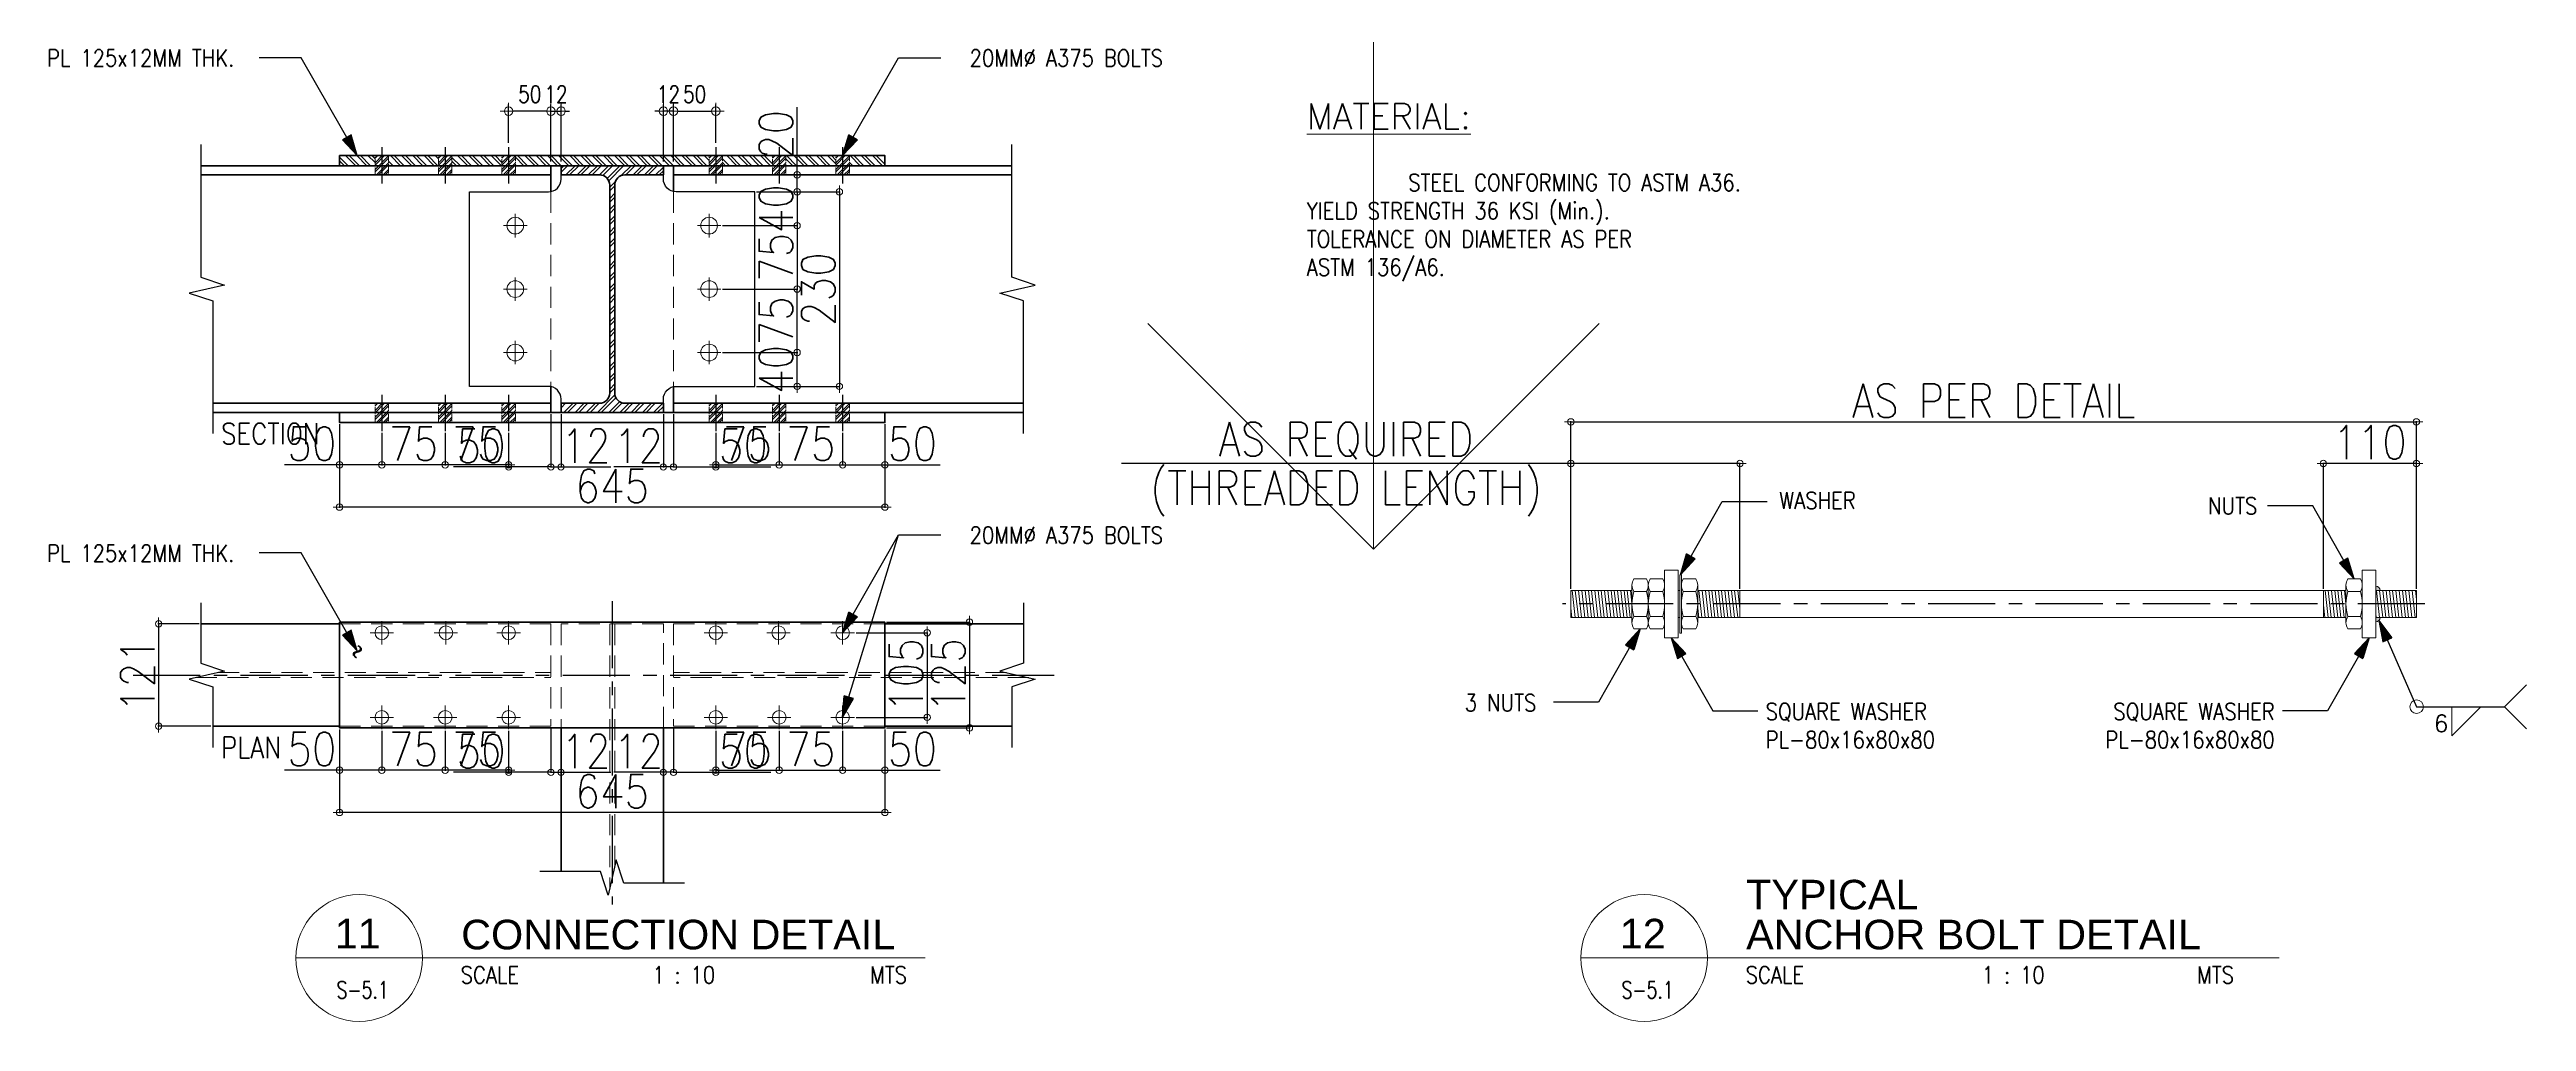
# Model space of a CAD drawing. Header units: millimetres. Extents: x -14320 to 437400, y -59080 to 73710.
# Drawn here: x 8154 to 11083, y 6804 to 7953 of the extents above; entities that cross this region are included whole.
import ezdxf
from ezdxf.enums import TextEntityAlignment as Align

# ---------------------------------------------------------------- set-up
doc = ezdxf.new("R2010")
doc.units = ezdxf.units.MM
doc.header["$LTSCALE"] = 10
doc.header["$MEASUREMENT"] = 0
for name, pattern in [('CENTER', [50.8, 31.75, -6.35, 6.35, -6.35]), ('HIDDEN', [0.375, 0.25, -0.125]), ('PHANTOM2', [1.25, 0.625, -0.125, 0.125, -0.125, 0.125, -0.125])]:
    doc.linetypes.add(name, pattern=pattern)
for name, color, linetype, lineweight in [('.1 - NUMBER 8', 8, 'Continuous', 9), ('.3 - YELLOW', 2, 'Continuous', 30), ('.4 - GREEN', 3, 'Continuous', 40), ('.5 - BLUE', 5, 'Continuous', 50), ('.5 - CYAN', 4, 'Continuous', 40), ('A_DIM', 1, 'Continuous', 5), ('S-ANNO-DIMS', 1, 'Continuous', 5), ('S-Anno-Symb', 143, 'PHANTOM2', 13), ('S-Anno-Text', 52, 'Continuous', 15), ('S-ANNO-WELD', 1, 'Continuous', 9), ('S-DETL-LN8', 8, 'Continuous', 9)]:
    doc.layers.add(name, color=color, linetype=linetype, lineweight=lineweight)
doc.layers.add('A-ANNO_DIM', color=1, linetype='Continuous')
doc.layers.add('A-NEW', color=240, linetype='Continuous')
doc.layers.add('S-DETL-GRID', color=62, linetype='Continuous', lineweight=9, plot=False)
doc.styles.add('1', font='simplex.shx', dxfattribs={"width": 0.85, "height": 40})
doc.styles.add('2', font='simplex.shx', dxfattribs={"width": 0.95, "height": 40})
doc.styles.add('40', font='simplex.shx', dxfattribs={"width": 0.8, "height": 20})
doc.styles.add('ROMANSX', font='ROMANS.shx', dxfattribs={"height": 0.09375})
doc.styles.add('SHEETNAME', font='simplex.shx', dxfattribs={"width": 0.75, "height": 200})
doc.styles.add('TITLE1', font='HELV.shx', dxfattribs={"height": 500})
doc.dimstyles.new('ESCA10', dxfattribs={"dimtxt": 20, "dimasz": 0.25, "dimexe": 10, "dimexo": 10, "dimgap": 10, "dimtad": 1, "dimdec": 0, "dimrnd": 1, "dimdsep": 46, "dimtxsty": '40', "dimblk1": 'ESCADIM_ARW', "dimblk2": 'ESCADIM_ARW', "dimsah": 1, "dimcen": 50, "dimclrd": 1, "dimclre": 1, "dimclrt": 52, "dimadec": 0, "dimazin": 0, "dimtfac": 1, "dimtdec": 0, "dimtofl": 0, "dimtmove": 0, "dimatfit": 3, "dimldrblk": 'ESCADIM_ARW', "dimfxl": 1, "dimtolj": 1, "dimtzin": 0, "dimarcsym": 0})
doc.dimstyles.new('ESCA30', dxfattribs={"dimtxt": 40, "dimasz": 1, "dimexe": 20, "dimexo": 40, "dimgap": 50, "dimtad": 1, "dimdec": 0, "dimrnd": 1, "dimdsep": 46, "dimtxsty": '1', "dimblk1": 'ESCADIM_ARW', "dimblk2": 'ESCADIM_ARW', "dimsah": 1, "dimcen": 50, "dimclrd": 256, "dimclre": 256, "dimclrt": 52, "dimadec": 0, "dimazin": 0, "dimtfac": 1, "dimtdec": 0, "dimtofl": 0, "dimtmove": 0, "dimatfit": 3, "dimldrblk": 'ESCADIM_ARW', "dimfxl": 1, "dimtolj": 1, "dimtzin": 0, "dimarcsym": 0})
doc.dimstyles.new('ESCA_ARW$7', dxfattribs={"dimtxt": 200, "dimasz": 1, "dimexe": 100, "dimexo": 100, "dimgap": 100, "dimtad": 1, "dimdec": 0, "dimrnd": 1, "dimdsep": 46, "dimtxsty": '1', "dimblk1": 'dim_arw', "dimblk2": 'dim_arw', "dimsah": 1, "dimcen": 50, "dimclrd": 1, "dimclre": 256, "dimclrt": 52, "dimadec": 0, "dimazin": 0, "dimtfac": 1, "dimtofl": 0, "dimtmove": 0, "dimatfit": 3, "dimldrblk": 'dim_arw', "dimfxl": 1, "dimtolj": 1, "dimtzin": 0, "dimarcsym": 0})

# ---------------------------------------------------------------- blocks, each defined once
blk = doc.blocks.new('NUT')
at = {"color": 0, "linetype": 'Continuous'}
for p, q in [((6.7, 0), (-8.2, 0)), ((-10.4, -51.7), (-10.4, -7.4)), ((6.7, -14.8), (-8.2, -14.8)), ((8.9, -51.7), (8.9, -7.4)), ((6.7, -44.3), (-8.2, -44.3)), ((6.7, -59.1), (-8.2, -59.1))]:
    blk.add_line(p, q, dxfattribs=at)
for centre, radius, start, end in [((3.2, -7.4), 13.6, 147.1328, 212.8672), ((40.8, -29.6), 51.2, 163.2214, 196.7786), ((-4.7, -7.4), 13.6, 327.1328, 32.8672), ((-42.3, -29.6), 51.2, 343.2214, 16.7786), ((3.2, -51.7), 13.6, 147.1328, 212.8672), ((-4.7, -51.7), 13.6, 327.1328, 32.8672)]:
    blk.add_arc(centre, radius, start, end, dxfattribs=at)
blk = doc.blocks.new('ESCADIM_ARW')
at = {"color": 9}
blk.add_line((75, 0), (-75, 0), dxfattribs=at)
blk.add_circle((0, 0), 37.5, dxfattribs=at)
blk = doc.blocks.new('*D102')
at = {"layer": 'Defpoints', "color": 0, "transparency": 16777216}
for p in [(10843.3, 7463.5), (10843.3, 7313.5), (10953.3, 7313.5)]:
    blk.add_point(p, dxfattribs=at)
at = {"layer": 'S-ANNO-DIMS', "lineweight": -2, "transparency": 16777216}
for p, q in [((10843.3, 7315.5), (10843.3, 7464.3)), ((10953.2, 7463.5), (10843.4, 7463.5)), ((10953.3, 7315.5), (10953.3, 7464.3))]:
    blk.add_line(p, q, dxfattribs=at)
at = {"layer": 'S-ANNO-DIMS', "lineweight": -2, "transparency": 16777216, "xscale": 0.1, "yscale": 0.1, "zscale": 0.1, "rotation": 180}
blk.add_blockref('ESCADIM_ARW', (10843.3, 7463.5), dxfattribs=at)
at = {"layer": 'S-ANNO-DIMS', "lineweight": -2, "transparency": 16777216, "xscale": 0.1, "yscale": 0.1, "zscale": 0.1}
blk.add_blockref('ESCADIM_ARW', (10953.3, 7463.5), dxfattribs=at)
at = {"layer": 'S-ANNO-DIMS', "color": 52, "transparency": 16777216, "insert": (10898.3, 7488.5), "char_height": 40, "attachment_point": 5, "style": '1'}
blk.add_mtext('\\A1;110', dxfattribs=at)
blk = doc.blocks.new('*D103')
at = {"layer": 'Defpoints', "color": 0, "transparency": 16777216}
for p in [(10953.3, 7512.7), (9953.3, 7313.5), (10953.3, 7313.5)]:
    blk.add_point(p, dxfattribs=at)
at = {"layer": 'S-ANNO-DIMS', "lineweight": -2, "transparency": 16777216}
for p, q in [((9953.3, 7315.5), (9953.3, 7513.5)), ((9953.4, 7512.7), (10953.2, 7512.7)), ((10953.3, 7315.5), (10953.3, 7513.5))]:
    blk.add_line(p, q, dxfattribs=at)
at = {"layer": 'S-ANNO-DIMS', "lineweight": -2, "transparency": 16777216, "xscale": 0.1, "yscale": 0.1, "zscale": 0.1, "rotation": 180}
blk.add_blockref('ESCADIM_ARW', (9953.3, 7512.7), dxfattribs=at)
at = {"layer": 'S-ANNO-DIMS', "lineweight": -2, "transparency": 16777216, "xscale": 0.1, "yscale": 0.1, "zscale": 0.1}
blk.add_blockref('ESCADIM_ARW', (10953.3, 7512.7), dxfattribs=at)
at = {"layer": 'S-ANNO-DIMS', "color": 52, "transparency": 16777216, "insert": (10453.3, 7537.7), "char_height": 40, "attachment_point": 5, "style": '1'}
blk.add_mtext('\\A1;AS PER DETAIL', dxfattribs=at)
blk = doc.blocks.new('*D104')
at = {"layer": 'Defpoints', "color": 0, "transparency": 16777216}
for p in [(9953.3, 7463.5), (9953.3, 7313.5), (10153.3, 7313.5)]:
    blk.add_point(p, dxfattribs=at)
at = {"layer": 'S-ANNO-DIMS', "lineweight": -2, "transparency": 16777216}
for p, q in [((9953.3, 7463.5), (9421.8, 7463.5)), ((9953.3, 7315.5), (9953.3, 7464.3)), ((10153.2, 7463.5), (9953.4, 7463.5)), ((10153.3, 7315.5), (10153.3, 7464.3))]:
    blk.add_line(p, q, dxfattribs=at)
at = {"layer": 'S-ANNO-DIMS', "lineweight": -2, "transparency": 16777216, "xscale": 0.1, "yscale": 0.1, "zscale": 0.1, "rotation": 180}
blk.add_blockref('ESCADIM_ARW', (9953.3, 7463.5), dxfattribs=at)
at = {"layer": 'S-ANNO-DIMS', "lineweight": -2, "transparency": 16777216, "xscale": 0.1, "yscale": 0.1, "zscale": 0.1}
blk.add_blockref('ESCADIM_ARW', (10153.3, 7463.5), dxfattribs=at)
at = {"layer": 'S-ANNO-DIMS', "color": 52, "transparency": 16777216, "char_height": 40, "attachment_point": 5, "style": '1'}
for s, insert in [('\\A1;AS REQUIRED', (9687.5, 7490.4)), ('\\A1;(THREADED LENGTH)', (9687.5, 7428))]:
    blk.add_mtext(s, dxfattribs=dict(at, insert=insert))
blk = doc.blocks.new('dim_arw')
h = blk.add_hatch(color=256)
h.paths.add_polyline_path([(-126, 29), (0, 0), (-126, -29, -0.115681), (-133, 0, -0.115681)])
h.paths.add_polyline_path([(-249, 58), (-126, 29, 0.115681), (-133, 0, 0.115681), (-126, -29), (-249, -58)])
for p, q in [((0, 0), (-249, 58)), ((-249, 58), (-249, -58)), ((0, 0), (-249, -58))]:
    blk.add_line(p, q)
blk = doc.blocks.new('*U11')
at = {"layer": 'S-ANNO-WELD'}
blk.add_lwpolyline([(0, 0), (0, -0.162), (0.162, 0)], dxfattribs=at)
blk = doc.blocks.new('*D78')
at = {"layer": 'Defpoints', "color": 0, "transparency": 16777216}
for p in [(9106, 7263.4), (9106, 7163.4), (9192.1, 7163.4)]:
    blk.add_point(p, dxfattribs=at)
at = {"layer": 'S-ANNO-DIMS', "lineweight": -2, "transparency": 16777216}
for p, q in [((9108, 7263.4), (9192.9, 7263.4)), ((9192.1, 7263.3), (9192.1, 7163.5)), ((9108, 7163.4), (9192.9, 7163.4))]:
    blk.add_line(p, q, dxfattribs=at)
at = {"layer": 'S-ANNO-DIMS', "lineweight": -2, "transparency": 16777216, "xscale": 0.1, "yscale": 0.1, "zscale": 0.1}
for p, rotation in [((9192.1, 7263.4), 90), ((9192.1, 7163.4), 270)]:
    blk.add_blockref('ESCADIM_ARW', p, dxfattribs=dict(at, rotation=rotation))
at = {"layer": 'S-ANNO-DIMS', "color": 52, "transparency": 16777216, "insert": (9167.1, 7213.4), "char_height": 40, "attachment_point": 5, "rotation": 90, "style": '1'}
blk.add_mtext('\\A1;105', dxfattribs=at)
blk = doc.blocks.new('*D105')
at = {"layer": 'Defpoints', "color": 0, "transparency": 16777216}
for p in [(8892.1, 7152.9), (8942.1, 7149.5), (8942.1, 7098.4)]:
    blk.add_point(p, dxfattribs=at)
at = {"layer": 'S-ANNO-DIMS', "lineweight": -2, "transparency": 16777216}
for p, q in [((8892.1, 7150.9), (8892.1, 7097.6)), ((8942.1, 7147.5), (8942.1, 7097.6)), ((8892.2, 7098.4), (8942, 7098.4)), ((8942.1, 7098.4), (9007.3, 7098.4))]:
    blk.add_line(p, q, dxfattribs=at)
at = {"layer": 'S-ANNO-DIMS', "lineweight": -2, "transparency": 16777216, "xscale": 0.1, "yscale": 0.1, "zscale": 0.1, "rotation": 180}
blk.add_blockref('ESCADIM_ARW', (8892.1, 7098.4), dxfattribs=at)
at = {"layer": 'S-ANNO-DIMS', "lineweight": -2, "transparency": 16777216, "xscale": 0.1, "yscale": 0.1, "zscale": 0.1}
blk.add_blockref('ESCADIM_ARW', (8942.1, 7098.4), dxfattribs=at)
at = {"layer": 'S-ANNO-DIMS', "color": 52, "transparency": 16777216, "insert": (8974.7, 7123.4), "char_height": 40, "attachment_point": 5, "style": '1'}
blk.add_mtext('\\A1;50', dxfattribs=at)
blk = doc.blocks.new('*D106')
at = {"layer": 'Defpoints', "color": 0, "transparency": 16777216}
for p in [(8942.1, 7149.5), (9017.1, 7149.5), (9017.1, 7100.9)]:
    blk.add_point(p, dxfattribs=at)
at = {"layer": 'S-ANNO-DIMS', "lineweight": -2, "transparency": 16777216}
for p, q in [((8942.1, 7147.5), (8942.1, 7100.1)), ((9017.1, 7147.5), (9017.1, 7100.1)), ((8942.2, 7100.9), (9017, 7100.9))]:
    blk.add_line(p, q, dxfattribs=at)
at = {"layer": 'S-ANNO-DIMS', "lineweight": -2, "transparency": 16777216, "xscale": 0.1, "yscale": 0.1, "zscale": 0.1, "rotation": 180}
blk.add_blockref('ESCADIM_ARW', (8942.1, 7100.9), dxfattribs=at)
at = {"layer": 'S-ANNO-DIMS', "lineweight": -2, "transparency": 16777216, "xscale": 0.1, "yscale": 0.1, "zscale": 0.1}
blk.add_blockref('ESCADIM_ARW', (9017.1, 7100.9), dxfattribs=at)
at = {"layer": 'S-ANNO-DIMS', "color": 52, "transparency": 16777216, "insert": (8979.6, 7125.9), "char_height": 40, "attachment_point": 5, "style": '1'}
blk.add_mtext('\\A1;75', dxfattribs=at)
blk = doc.blocks.new('*D107')
at = {"layer": 'Defpoints', "color": 0, "transparency": 16777216}
for p in [(9017.1, 7149.5), (9092.1, 7149.5), (9092.1, 7100.9)]:
    blk.add_point(p, dxfattribs=at)
at = {"layer": 'S-ANNO-DIMS', "lineweight": -2, "transparency": 16777216}
for p, q in [((9017.1, 7147.5), (9017.1, 7100.1)), ((9092.1, 7147.5), (9092.1, 7100.1)), ((9017.2, 7100.9), (9092, 7100.9))]:
    blk.add_line(p, q, dxfattribs=at)
at = {"layer": 'S-ANNO-DIMS', "lineweight": -2, "transparency": 16777216, "xscale": 0.1, "yscale": 0.1, "zscale": 0.1, "rotation": 180}
blk.add_blockref('ESCADIM_ARW', (9017.1, 7100.9), dxfattribs=at)
at = {"layer": 'S-ANNO-DIMS', "lineweight": -2, "transparency": 16777216, "xscale": 0.1, "yscale": 0.1, "zscale": 0.1}
blk.add_blockref('ESCADIM_ARW', (9092.1, 7100.9), dxfattribs=at)
at = {"layer": 'S-ANNO-DIMS', "color": 52, "transparency": 16777216, "insert": (9054.6, 7125.9), "char_height": 40, "attachment_point": 5, "style": '1'}
blk.add_mtext('\\A1;75', dxfattribs=at)
blk = doc.blocks.new('*D108')
at = {"layer": 'Defpoints', "color": 0, "transparency": 16777216}
for p in [(9092.1, 7149.5), (9142.1, 7150.9), (9142.1, 7100.9)]:
    blk.add_point(p, dxfattribs=at)
at = {"layer": 'S-ANNO-DIMS', "lineweight": -2, "transparency": 16777216}
for p, q in [((9092.1, 7147.5), (9092.1, 7100.1)), ((9142.1, 7148.9), (9142.1, 7100.1)), ((9092.2, 7100.9), (9142, 7100.9)), ((9142.1, 7100.9), (9207.3, 7100.9))]:
    blk.add_line(p, q, dxfattribs=at)
at = {"layer": 'S-ANNO-DIMS', "lineweight": -2, "transparency": 16777216, "xscale": 0.1, "yscale": 0.1, "zscale": 0.1, "rotation": 180}
blk.add_blockref('ESCADIM_ARW', (9092.1, 7100.9), dxfattribs=at)
at = {"layer": 'S-ANNO-DIMS', "lineweight": -2, "transparency": 16777216, "xscale": 0.1, "yscale": 0.1, "zscale": 0.1}
blk.add_blockref('ESCADIM_ARW', (9142.1, 7100.9), dxfattribs=at)
at = {"layer": 'S-ANNO-DIMS', "color": 52, "transparency": 16777216, "insert": (9174.7, 7125.9), "char_height": 40, "attachment_point": 5, "style": '1'}
blk.add_mtext('\\A1;50', dxfattribs=at)
blk = doc.blocks.new('*D79')
at = {"layer": 'Defpoints', "color": 0, "transparency": 16777216}
for p in [(9142.1, 7275.9), (9142.1, 7150.9), (9242.1, 7150.9)]:
    blk.add_point(p, dxfattribs=at)
at = {"layer": 'S-ANNO-DIMS', "lineweight": -2, "transparency": 16777216}
for p, q in [((9144.1, 7275.9), (9242.9, 7275.9)), ((9242.1, 7275.8), (9242.1, 7151)), ((9144.1, 7150.9), (9242.9, 7150.9))]:
    blk.add_line(p, q, dxfattribs=at)
at = {"layer": 'S-ANNO-DIMS', "lineweight": -2, "transparency": 16777216, "xscale": 0.1, "yscale": 0.1, "zscale": 0.1}
for p, rotation in [((9242.1, 7275.9), 90), ((9242.1, 7150.9), 270)]:
    blk.add_blockref('ESCADIM_ARW', p, dxfattribs=dict(at, rotation=rotation))
at = {"layer": 'S-ANNO-DIMS', "color": 52, "transparency": 16777216, "insert": (9217.1, 7213.4), "char_height": 40, "attachment_point": 5, "rotation": 90, "style": '1'}
blk.add_mtext('\\A1;125', dxfattribs=at)
blk = doc.blocks.new('*D109')
at = {"layer": 'Defpoints', "color": 0, "transparency": 16777216}
for p in [(8697.1, 7149.5), (8747.1, 7152.9), (8697.1, 7098.4)]:
    blk.add_point(p, dxfattribs=at)
at = {"layer": 'S-ANNO-DIMS', "lineweight": -2, "transparency": 16777216}
for p, q in [((8697.1, 7147.5), (8697.1, 7097.6)), ((8747.1, 7150.9), (8747.1, 7097.6)), ((8697.1, 7098.4), (8632, 7098.4)), ((8747, 7098.4), (8697.2, 7098.4))]:
    blk.add_line(p, q, dxfattribs=at)
at = {"layer": 'S-ANNO-DIMS', "lineweight": -2, "transparency": 16777216, "xscale": 0.1, "yscale": 0.1, "zscale": 0.1, "rotation": 180}
blk.add_blockref('ESCADIM_ARW', (8697.1, 7098.4), dxfattribs=at)
at = {"layer": 'S-ANNO-DIMS', "lineweight": -2, "transparency": 16777216, "xscale": 0.1, "yscale": 0.1, "zscale": 0.1}
blk.add_blockref('ESCADIM_ARW', (8747.1, 7098.4), dxfattribs=at)
at = {"layer": 'S-ANNO-DIMS', "color": 52, "transparency": 16777216, "insert": (8664.5, 7123.4), "char_height": 40, "attachment_point": 5, "style": '1'}
blk.add_mtext('\\A1;50', dxfattribs=at)
blk = doc.blocks.new('*D110')
at = {"layer": 'Defpoints', "color": 0, "transparency": 16777216}
for p in [(8622.1, 7149.5), (8697.1, 7149.5), (8622.1, 7100.9)]:
    blk.add_point(p, dxfattribs=at)
at = {"layer": 'S-ANNO-DIMS', "lineweight": -2, "transparency": 16777216}
for p, q in [((8622.1, 7147.5), (8622.1, 7100.1)), ((8697.1, 7147.5), (8697.1, 7100.1)), ((8697, 7100.9), (8622.2, 7100.9))]:
    blk.add_line(p, q, dxfattribs=at)
at = {"layer": 'S-ANNO-DIMS', "lineweight": -2, "transparency": 16777216, "xscale": 0.1, "yscale": 0.1, "zscale": 0.1, "rotation": 180}
blk.add_blockref('ESCADIM_ARW', (8622.1, 7100.9), dxfattribs=at)
at = {"layer": 'S-ANNO-DIMS', "lineweight": -2, "transparency": 16777216, "xscale": 0.1, "yscale": 0.1, "zscale": 0.1}
blk.add_blockref('ESCADIM_ARW', (8697.1, 7100.9), dxfattribs=at)
at = {"layer": 'S-ANNO-DIMS', "color": 52, "transparency": 16777216, "insert": (8659.6, 7125.9), "char_height": 40, "attachment_point": 5, "style": '1'}
blk.add_mtext('\\A1;75', dxfattribs=at)
blk = doc.blocks.new('*D111')
at = {"layer": 'Defpoints', "color": 0, "transparency": 16777216}
for p in [(8547.1, 7149.5), (8622.1, 7149.5), (8547.1, 7100.9)]:
    blk.add_point(p, dxfattribs=at)
at = {"layer": 'S-ANNO-DIMS', "lineweight": -2, "transparency": 16777216}
for p, q in [((8547.1, 7147.5), (8547.1, 7100.1)), ((8622.1, 7147.5), (8622.1, 7100.1)), ((8622, 7100.9), (8547.2, 7100.9))]:
    blk.add_line(p, q, dxfattribs=at)
at = {"layer": 'S-ANNO-DIMS', "lineweight": -2, "transparency": 16777216, "xscale": 0.1, "yscale": 0.1, "zscale": 0.1, "rotation": 180}
blk.add_blockref('ESCADIM_ARW', (8547.1, 7100.9), dxfattribs=at)
at = {"layer": 'S-ANNO-DIMS', "lineweight": -2, "transparency": 16777216, "xscale": 0.1, "yscale": 0.1, "zscale": 0.1}
blk.add_blockref('ESCADIM_ARW', (8622.1, 7100.9), dxfattribs=at)
at = {"layer": 'S-ANNO-DIMS', "color": 52, "transparency": 16777216, "insert": (8584.6, 7125.9), "char_height": 40, "attachment_point": 5, "style": '1'}
blk.add_mtext('\\A1;75', dxfattribs=at)
blk = doc.blocks.new('*D112')
at = {"layer": 'Defpoints', "color": 0, "transparency": 16777216}
for p in [(8497.1, 7150.9), (8547.1, 7149.5), (8497.1, 7100.9)]:
    blk.add_point(p, dxfattribs=at)
at = {"layer": 'S-ANNO-DIMS', "lineweight": -2, "transparency": 16777216}
for p, q in [((8497.1, 7148.9), (8497.1, 7100.1)), ((8547.1, 7147.5), (8547.1, 7100.1)), ((8497.1, 7100.9), (8432, 7100.9)), ((8547, 7100.9), (8497.2, 7100.9))]:
    blk.add_line(p, q, dxfattribs=at)
at = {"layer": 'S-ANNO-DIMS', "lineweight": -2, "transparency": 16777216, "xscale": 0.1, "yscale": 0.1, "zscale": 0.1, "rotation": 180}
blk.add_blockref('ESCADIM_ARW', (8497.1, 7100.9), dxfattribs=at)
at = {"layer": 'S-ANNO-DIMS', "lineweight": -2, "transparency": 16777216, "xscale": 0.1, "yscale": 0.1, "zscale": 0.1}
blk.add_blockref('ESCADIM_ARW', (8547.1, 7100.9), dxfattribs=at)
at = {"layer": 'S-ANNO-DIMS', "color": 52, "transparency": 16777216, "insert": (8464.5, 7125.9), "char_height": 40, "attachment_point": 5, "style": '1'}
blk.add_mtext('\\A1;50', dxfattribs=at)
blk = doc.blocks.new('*D80')
at = {"layer": 'Defpoints', "color": 0, "transparency": 16777216}
for p in [(8333.2, 7273.9), (8283.2, 7152.9), (8347.1, 7152.9)]:
    blk.add_point(p, dxfattribs=at)
at = {"layer": 'S-ANNO-DIMS', "lineweight": -2, "transparency": 16777216}
for p, q in [((8331.2, 7273.9), (8282.4, 7273.9)), ((8283.2, 7273.8), (8283.2, 7153)), ((8345.1, 7152.9), (8282.4, 7152.9))]:
    blk.add_line(p, q, dxfattribs=at)
at = {"layer": 'S-ANNO-DIMS', "lineweight": -2, "transparency": 16777216, "xscale": 0.1, "yscale": 0.1, "zscale": 0.1}
for p, rotation in [((8283.2, 7273.9), 90), ((8283.2, 7152.9), 270)]:
    blk.add_blockref('ESCADIM_ARW', p, dxfattribs=dict(at, rotation=rotation))
at = {"layer": 'S-ANNO-DIMS', "color": 52, "transparency": 16777216, "insert": (8258.2, 7213.4), "char_height": 40, "attachment_point": 5, "rotation": 90, "style": '1'}
blk.add_mtext('\\A1;121', dxfattribs=at)
blk = doc.blocks.new('*D81')
at = {"layer": 'Defpoints', "color": 0, "transparency": 16777216}
for p in [(8880.1, 7150.9), (8892.1, 7152.9), (8880.1, 7098.4)]:
    blk.add_point(p, dxfattribs=at)
at = {"layer": 'S-ANNO-DIMS', "lineweight": -2, "transparency": 16777216}
for p, q in [((8880.1, 7148.9), (8880.1, 7097.6)), ((8892.1, 7150.9), (8892.1, 7097.6)), ((8880.1, 7098.4), (8821.4, 7098.4)), ((8892, 7098.4), (8880.2, 7098.4))]:
    blk.add_line(p, q, dxfattribs=at)
at = {"layer": 'S-ANNO-DIMS', "lineweight": -2, "transparency": 16777216, "xscale": 0.1, "yscale": 0.1, "zscale": 0.1, "rotation": 180}
blk.add_blockref('ESCADIM_ARW', (8880.1, 7098.4), dxfattribs=at)
at = {"layer": 'S-ANNO-DIMS', "lineweight": -2, "transparency": 16777216, "xscale": 0.1, "yscale": 0.1, "zscale": 0.1}
blk.add_blockref('ESCADIM_ARW', (8892.1, 7098.4), dxfattribs=at)
at = {"layer": 'S-ANNO-DIMS', "color": 52, "transparency": 16777216, "insert": (8850.7, 7123.4), "char_height": 40, "attachment_point": 5, "style": '1'}
blk.add_mtext('\\A1;12', dxfattribs=at)
blk = doc.blocks.new('*D82')
at = {"layer": 'Defpoints', "color": 0, "transparency": 16777216}
for p in [(8747.1, 7152.9), (8759.1, 7150.9), (8759.1, 7098.4)]:
    blk.add_point(p, dxfattribs=at)
at = {"layer": 'S-ANNO-DIMS', "lineweight": -2, "transparency": 16777216}
for p, q in [((8747.1, 7150.9), (8747.1, 7097.6)), ((8759.1, 7148.9), (8759.1, 7097.6)), ((8747.2, 7098.4), (8759, 7098.4)), ((8759.1, 7098.4), (8817.8, 7098.4))]:
    blk.add_line(p, q, dxfattribs=at)
at = {"layer": 'S-ANNO-DIMS', "lineweight": -2, "transparency": 16777216, "xscale": 0.1, "yscale": 0.1, "zscale": 0.1, "rotation": 180}
blk.add_blockref('ESCADIM_ARW', (8747.1, 7098.4), dxfattribs=at)
at = {"layer": 'S-ANNO-DIMS', "lineweight": -2, "transparency": 16777216, "xscale": 0.1, "yscale": 0.1, "zscale": 0.1}
blk.add_blockref('ESCADIM_ARW', (8759.1, 7098.4), dxfattribs=at)
at = {"layer": 'S-ANNO-DIMS', "color": 52, "transparency": 16777216, "insert": (8788.5, 7123.4), "char_height": 40, "attachment_point": 5, "style": '1'}
blk.add_mtext('\\A1;12', dxfattribs=at)
blk = doc.blocks.new('*D83')
at = {"layer": 'Defpoints', "color": 0, "transparency": 16777216}
for p in [(8497.1, 7150.9), (9142.1, 7150.9), (8497.1, 7050.9)]:
    blk.add_point(p, dxfattribs=at)
at = {"layer": 'S-ANNO-DIMS', "lineweight": -2, "transparency": 16777216}
for p, q in [((8497.1, 7148.9), (8497.1, 7050.1)), ((9142.1, 7148.9), (9142.1, 7050.1)), ((9142, 7050.9), (8497.2, 7050.9))]:
    blk.add_line(p, q, dxfattribs=at)
at = {"layer": 'S-ANNO-DIMS', "lineweight": -2, "transparency": 16777216, "xscale": 0.1, "yscale": 0.1, "zscale": 0.1, "rotation": 180}
blk.add_blockref('ESCADIM_ARW', (8497.1, 7050.9), dxfattribs=at)
at = {"layer": 'S-ANNO-DIMS', "lineweight": -2, "transparency": 16777216, "xscale": 0.1, "yscale": 0.1, "zscale": 0.1}
blk.add_blockref('ESCADIM_ARW', (9142.1, 7050.9), dxfattribs=at)
at = {"layer": 'S-ANNO-DIMS', "color": 52, "transparency": 16777216, "insert": (8819.6, 7075.9), "char_height": 40, "attachment_point": 5, "style": '1'}
blk.add_mtext('\\A1;645', dxfattribs=at)
blk = doc.blocks.new('*D84')
at = {"layer": 'Defpoints', "color": 0, "transparency": 16777216}
for p in [(8892.1, 7523.9), (8942.1, 7501.9), (8942.1, 7459.4)]:
    blk.add_point(p, dxfattribs=at)
at = {"layer": 'S-ANNO-DIMS', "lineweight": -2, "transparency": 16777216}
for p, q in [((8892.1, 7521.9), (8892.1, 7458.6)), ((8942.1, 7499.9), (8942.1, 7458.6)), ((8892.2, 7459.4), (8942, 7459.4)), ((8942.1, 7459.4), (9007.3, 7459.4))]:
    blk.add_line(p, q, dxfattribs=at)
at = {"layer": 'S-ANNO-DIMS', "lineweight": -2, "transparency": 16777216, "xscale": 0.1, "yscale": 0.1, "zscale": 0.1, "rotation": 180}
blk.add_blockref('ESCADIM_ARW', (8892.1, 7459.4), dxfattribs=at)
at = {"layer": 'S-ANNO-DIMS', "lineweight": -2, "transparency": 16777216, "xscale": 0.1, "yscale": 0.1, "zscale": 0.1}
blk.add_blockref('ESCADIM_ARW', (8942.1, 7459.4), dxfattribs=at)
at = {"layer": 'S-ANNO-DIMS', "color": 52, "transparency": 16777216, "insert": (8974.7, 7484.4), "char_height": 40, "attachment_point": 5, "style": '1'}
blk.add_mtext('\\A1;50', dxfattribs=at)
blk = doc.blocks.new('*D85')
at = {"layer": 'Defpoints', "color": 0, "transparency": 16777216}
for p in [(8942.1, 7501.9), (9017.1, 7501.9), (9017.1, 7461.9)]:
    blk.add_point(p, dxfattribs=at)
at = {"layer": 'S-ANNO-DIMS', "lineweight": -2, "transparency": 16777216}
for p, q in [((8942.1, 7499.9), (8942.1, 7461.1)), ((9017.1, 7499.9), (9017.1, 7461.1)), ((8942.2, 7461.9), (9017, 7461.9))]:
    blk.add_line(p, q, dxfattribs=at)
at = {"layer": 'S-ANNO-DIMS', "lineweight": -2, "transparency": 16777216, "xscale": 0.1, "yscale": 0.1, "zscale": 0.1, "rotation": 180}
blk.add_blockref('ESCADIM_ARW', (8942.1, 7461.9), dxfattribs=at)
at = {"layer": 'S-ANNO-DIMS', "lineweight": -2, "transparency": 16777216, "xscale": 0.1, "yscale": 0.1, "zscale": 0.1}
blk.add_blockref('ESCADIM_ARW', (9017.1, 7461.9), dxfattribs=at)
at = {"layer": 'S-ANNO-DIMS', "color": 52, "transparency": 16777216, "insert": (8979.6, 7486.9), "char_height": 40, "attachment_point": 5, "style": '1'}
blk.add_mtext('\\A1;75', dxfattribs=at)
blk = doc.blocks.new('*D86')
at = {"layer": 'Defpoints', "color": 0, "transparency": 16777216}
for p in [(9017.1, 7501.9), (9092.1, 7501.9), (9092.1, 7461.9)]:
    blk.add_point(p, dxfattribs=at)
at = {"layer": 'S-ANNO-DIMS', "lineweight": -2, "transparency": 16777216}
for p, q in [((9017.1, 7499.9), (9017.1, 7461.1)), ((9092.1, 7499.9), (9092.1, 7461.1)), ((9017.2, 7461.9), (9092, 7461.9))]:
    blk.add_line(p, q, dxfattribs=at)
at = {"layer": 'S-ANNO-DIMS', "lineweight": -2, "transparency": 16777216, "xscale": 0.1, "yscale": 0.1, "zscale": 0.1, "rotation": 180}
blk.add_blockref('ESCADIM_ARW', (9017.1, 7461.9), dxfattribs=at)
at = {"layer": 'S-ANNO-DIMS', "lineweight": -2, "transparency": 16777216, "xscale": 0.1, "yscale": 0.1, "zscale": 0.1}
blk.add_blockref('ESCADIM_ARW', (9092.1, 7461.9), dxfattribs=at)
at = {"layer": 'S-ANNO-DIMS', "color": 52, "transparency": 16777216, "insert": (9054.6, 7486.9), "char_height": 40, "attachment_point": 5, "style": '1'}
blk.add_mtext('\\A1;75', dxfattribs=at)
blk = doc.blocks.new('*D87')
at = {"layer": 'Defpoints', "color": 0, "transparency": 16777216}
for p in [(9092.1, 7501.9), (9142.1, 7511.9), (9142.1, 7461.9)]:
    blk.add_point(p, dxfattribs=at)
at = {"layer": 'S-ANNO-DIMS', "lineweight": -2, "transparency": 16777216}
for p, q in [((9092.1, 7499.9), (9092.1, 7461.1)), ((9142.1, 7509.9), (9142.1, 7461.1)), ((9092.2, 7461.9), (9142, 7461.9)), ((9142.1, 7461.9), (9207.3, 7461.9))]:
    blk.add_line(p, q, dxfattribs=at)
at = {"layer": 'S-ANNO-DIMS', "lineweight": -2, "transparency": 16777216, "xscale": 0.1, "yscale": 0.1, "zscale": 0.1, "rotation": 180}
blk.add_blockref('ESCADIM_ARW', (9092.1, 7461.9), dxfattribs=at)
at = {"layer": 'S-ANNO-DIMS', "lineweight": -2, "transparency": 16777216, "xscale": 0.1, "yscale": 0.1, "zscale": 0.1}
blk.add_blockref('ESCADIM_ARW', (9142.1, 7461.9), dxfattribs=at)
at = {"layer": 'S-ANNO-DIMS', "color": 52, "transparency": 16777216, "insert": (9174.7, 7486.9), "char_height": 40, "attachment_point": 5, "style": '1'}
blk.add_mtext('\\A1;50', dxfattribs=at)
blk = doc.blocks.new('*D88')
at = {"layer": 'Defpoints', "color": 0, "transparency": 16777216}
for p in [(8697.1, 7501.9), (8747.1, 7523.9), (8697.1, 7459.4)]:
    blk.add_point(p, dxfattribs=at)
at = {"layer": 'S-ANNO-DIMS', "lineweight": -2, "transparency": 16777216}
for p, q in [((8697.1, 7499.9), (8697.1, 7458.6)), ((8747.1, 7521.9), (8747.1, 7458.6)), ((8697.1, 7459.4), (8632, 7459.4)), ((8747, 7459.4), (8697.2, 7459.4))]:
    blk.add_line(p, q, dxfattribs=at)
at = {"layer": 'S-ANNO-DIMS', "lineweight": -2, "transparency": 16777216, "xscale": 0.1, "yscale": 0.1, "zscale": 0.1, "rotation": 180}
blk.add_blockref('ESCADIM_ARW', (8697.1, 7459.4), dxfattribs=at)
at = {"layer": 'S-ANNO-DIMS', "lineweight": -2, "transparency": 16777216, "xscale": 0.1, "yscale": 0.1, "zscale": 0.1}
blk.add_blockref('ESCADIM_ARW', (8747.1, 7459.4), dxfattribs=at)
at = {"layer": 'S-ANNO-DIMS', "color": 52, "transparency": 16777216, "insert": (8664.5, 7484.4), "char_height": 40, "attachment_point": 5, "style": '1'}
blk.add_mtext('\\A1;50', dxfattribs=at)
blk = doc.blocks.new('*D89')
at = {"layer": 'Defpoints', "color": 0, "transparency": 16777216}
for p in [(8622.1, 7501.9), (8697.1, 7501.9), (8622.1, 7461.9)]:
    blk.add_point(p, dxfattribs=at)
at = {"layer": 'S-ANNO-DIMS', "lineweight": -2, "transparency": 16777216}
for p, q in [((8622.1, 7499.9), (8622.1, 7461.1)), ((8697.1, 7499.9), (8697.1, 7461.1)), ((8697, 7461.9), (8622.2, 7461.9))]:
    blk.add_line(p, q, dxfattribs=at)
at = {"layer": 'S-ANNO-DIMS', "lineweight": -2, "transparency": 16777216, "xscale": 0.1, "yscale": 0.1, "zscale": 0.1, "rotation": 180}
blk.add_blockref('ESCADIM_ARW', (8622.1, 7461.9), dxfattribs=at)
at = {"layer": 'S-ANNO-DIMS', "lineweight": -2, "transparency": 16777216, "xscale": 0.1, "yscale": 0.1, "zscale": 0.1}
blk.add_blockref('ESCADIM_ARW', (8697.1, 7461.9), dxfattribs=at)
at = {"layer": 'S-ANNO-DIMS', "color": 52, "transparency": 16777216, "insert": (8659.6, 7486.9), "char_height": 40, "attachment_point": 5, "style": '1'}
blk.add_mtext('\\A1;75', dxfattribs=at)
blk = doc.blocks.new('*D90')
at = {"layer": 'Defpoints', "color": 0, "transparency": 16777216}
for p in [(8547.1, 7501.9), (8622.1, 7501.9), (8547.1, 7461.9)]:
    blk.add_point(p, dxfattribs=at)
at = {"layer": 'S-ANNO-DIMS', "lineweight": -2, "transparency": 16777216}
for p, q in [((8547.1, 7499.9), (8547.1, 7461.1)), ((8622.1, 7499.9), (8622.1, 7461.1)), ((8622, 7461.9), (8547.2, 7461.9))]:
    blk.add_line(p, q, dxfattribs=at)
at = {"layer": 'S-ANNO-DIMS', "lineweight": -2, "transparency": 16777216, "xscale": 0.1, "yscale": 0.1, "zscale": 0.1, "rotation": 180}
blk.add_blockref('ESCADIM_ARW', (8547.1, 7461.9), dxfattribs=at)
at = {"layer": 'S-ANNO-DIMS', "lineweight": -2, "transparency": 16777216, "xscale": 0.1, "yscale": 0.1, "zscale": 0.1}
blk.add_blockref('ESCADIM_ARW', (8622.1, 7461.9), dxfattribs=at)
at = {"layer": 'S-ANNO-DIMS', "color": 52, "transparency": 16777216, "insert": (8584.6, 7486.9), "char_height": 40, "attachment_point": 5, "style": '1'}
blk.add_mtext('\\A1;75', dxfattribs=at)
blk = doc.blocks.new('*D91')
at = {"layer": 'Defpoints', "color": 0, "transparency": 16777216}
for p in [(8497.1, 7511.9), (8547.1, 7501.9), (8497.1, 7461.9)]:
    blk.add_point(p, dxfattribs=at)
at = {"layer": 'S-ANNO-DIMS', "lineweight": -2, "transparency": 16777216}
for p, q in [((8497.1, 7509.9), (8497.1, 7461.1)), ((8547.1, 7499.9), (8547.1, 7461.1)), ((8497.1, 7461.9), (8432, 7461.9)), ((8547, 7461.9), (8497.2, 7461.9))]:
    blk.add_line(p, q, dxfattribs=at)
at = {"layer": 'S-ANNO-DIMS', "lineweight": -2, "transparency": 16777216, "xscale": 0.1, "yscale": 0.1, "zscale": 0.1, "rotation": 180}
blk.add_blockref('ESCADIM_ARW', (8497.1, 7461.9), dxfattribs=at)
at = {"layer": 'S-ANNO-DIMS', "lineweight": -2, "transparency": 16777216, "xscale": 0.1, "yscale": 0.1, "zscale": 0.1}
blk.add_blockref('ESCADIM_ARW', (8547.1, 7461.9), dxfattribs=at)
at = {"layer": 'S-ANNO-DIMS', "color": 52, "transparency": 16777216, "insert": (8464.5, 7486.9), "char_height": 40, "attachment_point": 5, "style": '1'}
blk.add_mtext('\\A1;50', dxfattribs=at)
blk = doc.blocks.new('*D92')
at = {"layer": 'Defpoints', "color": 0, "transparency": 16777216}
for p in [(8880.1, 7523.9), (8892.1, 7523.9), (8880.1, 7459.4)]:
    blk.add_point(p, dxfattribs=at)
at = {"layer": 'S-ANNO-DIMS', "lineweight": -2, "transparency": 16777216}
for p, q in [((8880.1, 7521.9), (8880.1, 7458.6)), ((8892.1, 7521.9), (8892.1, 7458.6)), ((8880.1, 7459.4), (8821.4, 7459.4)), ((8892, 7459.4), (8880.2, 7459.4))]:
    blk.add_line(p, q, dxfattribs=at)
at = {"layer": 'S-ANNO-DIMS', "lineweight": -2, "transparency": 16777216, "xscale": 0.1, "yscale": 0.1, "zscale": 0.1, "rotation": 180}
blk.add_blockref('ESCADIM_ARW', (8880.1, 7459.4), dxfattribs=at)
at = {"layer": 'S-ANNO-DIMS', "lineweight": -2, "transparency": 16777216, "xscale": 0.1, "yscale": 0.1, "zscale": 0.1}
blk.add_blockref('ESCADIM_ARW', (8892.1, 7459.4), dxfattribs=at)
at = {"layer": 'S-ANNO-DIMS', "color": 52, "transparency": 16777216, "insert": (8850.7, 7484.4), "char_height": 40, "attachment_point": 5, "style": '1'}
blk.add_mtext('\\A1;12', dxfattribs=at)
blk = doc.blocks.new('*D93')
at = {"layer": 'Defpoints', "color": 0, "transparency": 16777216}
for p in [(8747.1, 7523.9), (8759.1, 7523.9), (8759.1, 7459.4)]:
    blk.add_point(p, dxfattribs=at)
at = {"layer": 'S-ANNO-DIMS', "lineweight": -2, "transparency": 16777216}
for p, q in [((8747.1, 7521.9), (8747.1, 7458.6)), ((8759.1, 7521.9), (8759.1, 7458.6)), ((8747.2, 7459.4), (8759, 7459.4)), ((8759.1, 7459.4), (8817.8, 7459.4))]:
    blk.add_line(p, q, dxfattribs=at)
at = {"layer": 'S-ANNO-DIMS', "lineweight": -2, "transparency": 16777216, "xscale": 0.1, "yscale": 0.1, "zscale": 0.1, "rotation": 180}
blk.add_blockref('ESCADIM_ARW', (8747.1, 7459.4), dxfattribs=at)
at = {"layer": 'S-ANNO-DIMS', "lineweight": -2, "transparency": 16777216, "xscale": 0.1, "yscale": 0.1, "zscale": 0.1}
blk.add_blockref('ESCADIM_ARW', (8759.1, 7459.4), dxfattribs=at)
at = {"layer": 'S-ANNO-DIMS', "color": 52, "transparency": 16777216, "insert": (8788.5, 7484.4), "char_height": 40, "attachment_point": 5, "style": '1'}
blk.add_mtext('\\A1;12', dxfattribs=at)
blk = doc.blocks.new('*D94')
at = {"layer": 'Defpoints', "color": 0, "transparency": 16777216}
for p in [(8497.1, 7511.9), (9142.1, 7511.9), (8497.1, 7411.9)]:
    blk.add_point(p, dxfattribs=at)
at = {"layer": 'S-ANNO-DIMS', "lineweight": -2, "transparency": 16777216}
for p, q in [((8497.1, 7509.9), (8497.1, 7411.1)), ((9142.1, 7509.9), (9142.1, 7411.1)), ((9142, 7411.9), (8497.2, 7411.9))]:
    blk.add_line(p, q, dxfattribs=at)
at = {"layer": 'S-ANNO-DIMS', "lineweight": -2, "transparency": 16777216, "xscale": 0.1, "yscale": 0.1, "zscale": 0.1, "rotation": 180}
blk.add_blockref('ESCADIM_ARW', (8497.1, 7411.9), dxfattribs=at)
at = {"layer": 'S-ANNO-DIMS', "lineweight": -2, "transparency": 16777216, "xscale": 0.1, "yscale": 0.1, "zscale": 0.1}
blk.add_blockref('ESCADIM_ARW', (9142.1, 7411.9), dxfattribs=at)
at = {"layer": 'S-ANNO-DIMS', "color": 52, "transparency": 16777216, "insert": (8819.6, 7436.9), "char_height": 40, "attachment_point": 5, "style": '1'}
blk.add_mtext('\\A1;645', dxfattribs=at)
blk = doc.blocks.new('*D113')
at = {"layer": 'Defpoints', "color": 0, "transparency": 16777216}
for p in [(8988.3, 7784.7), (8948.1, 7744.7), (9038.3, 7744.7)]:
    blk.add_point(p, dxfattribs=at)
at = {"layer": 'S-ANNO-DIMS', "lineweight": -2, "transparency": 16777216}
for p, q in [((8990.3, 7784.7), (9039.1, 7784.7)), ((9038.3, 7784.6), (9038.3, 7744.8)), ((8950.1, 7744.7), (9039.1, 7744.7))]:
    blk.add_line(p, q, dxfattribs=at)
at = {"layer": 'S-ANNO-DIMS', "lineweight": -2, "transparency": 16777216, "xscale": 0.1, "yscale": 0.1, "zscale": 0.1}
for p, rotation in [((9038.3, 7784.7), 90), ((9038.3, 7744.7), 270)]:
    blk.add_blockref('ESCADIM_ARW', p, dxfattribs=dict(at, rotation=rotation))
at = {"layer": 'S-ANNO-DIMS', "color": 52, "transparency": 16777216, "insert": (9013.3, 7764.7), "char_height": 40, "attachment_point": 5, "rotation": 90, "style": '1'}
blk.add_mtext('\\A1;40', dxfattribs=at)
blk = doc.blocks.new('*D114')
at = {"layer": 'Defpoints', "color": 0, "transparency": 16777216}
for p in [(8950.1, 7744.7), (8948.1, 7669.7), (9038.3, 7669.7)]:
    blk.add_point(p, dxfattribs=at)
at = {"layer": 'S-ANNO-DIMS', "lineweight": -2, "transparency": 16777216}
for p, q in [((8952.1, 7744.7), (9039.1, 7744.7)), ((9038.3, 7744.6), (9038.3, 7669.8)), ((8950.1, 7669.7), (9039.1, 7669.7))]:
    blk.add_line(p, q, dxfattribs=at)
at = {"layer": 'S-ANNO-DIMS', "lineweight": -2, "transparency": 16777216, "xscale": 0.1, "yscale": 0.1, "zscale": 0.1}
for p, rotation in [((9038.3, 7744.7), 90), ((9038.3, 7669.7), 270)]:
    blk.add_blockref('ESCADIM_ARW', p, dxfattribs=dict(at, rotation=rotation))
at = {"layer": 'S-ANNO-DIMS', "color": 52, "transparency": 16777216, "insert": (9013.3, 7707.2), "char_height": 40, "attachment_point": 5, "rotation": 90, "style": '1'}
blk.add_mtext('\\A1;75', dxfattribs=at)
blk = doc.blocks.new('*D95')
at = {"layer": 'Defpoints', "color": 0, "transparency": 16777216}
for p in [(8948.1, 7594.7), (9038.3, 7594.7), (8988.3, 7554.7)]:
    blk.add_point(p, dxfattribs=at)
at = {"layer": 'S-ANNO-DIMS', "lineweight": -2, "transparency": 16777216}
for p, q in [((8950.1, 7594.7), (9039.1, 7594.7)), ((9038.3, 7554.8), (9038.3, 7594.6)), ((8990.3, 7554.7), (9039.1, 7554.7))]:
    blk.add_line(p, q, dxfattribs=at)
at = {"layer": 'S-ANNO-DIMS', "lineweight": -2, "transparency": 16777216, "xscale": 0.1, "yscale": 0.1, "zscale": 0.1}
for p, rotation in [((9038.3, 7594.7), 90), ((9038.3, 7554.7), 270)]:
    blk.add_blockref('ESCADIM_ARW', p, dxfattribs=dict(at, rotation=rotation))
at = {"layer": 'S-ANNO-DIMS', "color": 52, "transparency": 16777216, "insert": (9013.3, 7574.7), "char_height": 40, "attachment_point": 5, "rotation": 90, "style": '1'}
blk.add_mtext('\\A1;40', dxfattribs=at)
blk = doc.blocks.new('*D96')
at = {"layer": 'Defpoints', "color": 0, "transparency": 16777216}
for p in [(8948.1, 7669.7), (9038.3, 7669.7), (8950.1, 7594.7)]:
    blk.add_point(p, dxfattribs=at)
at = {"layer": 'S-ANNO-DIMS', "lineweight": -2, "transparency": 16777216}
for p, q in [((8950.1, 7669.7), (9039.1, 7669.7)), ((9038.3, 7594.8), (9038.3, 7669.6)), ((8952.1, 7594.7), (9039.1, 7594.7))]:
    blk.add_line(p, q, dxfattribs=at)
at = {"layer": 'S-ANNO-DIMS', "lineweight": -2, "transparency": 16777216, "xscale": 0.1, "yscale": 0.1, "zscale": 0.1}
for p, rotation in [((9038.3, 7669.7), 90), ((9038.3, 7594.7), 270)]:
    blk.add_blockref('ESCADIM_ARW', p, dxfattribs=dict(at, rotation=rotation))
at = {"layer": 'S-ANNO-DIMS', "color": 52, "transparency": 16777216, "insert": (9013.3, 7632.2), "char_height": 40, "attachment_point": 5, "rotation": 90, "style": '1'}
blk.add_mtext('\\A1;75', dxfattribs=at)
blk = doc.blocks.new('*D97')
at = {"layer": 'Defpoints', "color": 0, "transparency": 16777216}
for p in [(8988.3, 7804.7), (9038.3, 7804.7), (8988.3, 7784.7)]:
    blk.add_point(p, dxfattribs=at)
at = {"layer": 'S-ANNO-DIMS', "lineweight": -2, "transparency": 16777216}
for p, q in [((9038.3, 7804.7), (9038.3, 7884.9)), ((8990.3, 7804.7), (9039.1, 7804.7)), ((9038.3, 7784.8), (9038.3, 7804.6)), ((8990.3, 7784.7), (9039.1, 7784.7))]:
    blk.add_line(p, q, dxfattribs=at)
at = {"layer": 'S-ANNO-DIMS', "lineweight": -2, "transparency": 16777216, "xscale": 0.1, "yscale": 0.1, "zscale": 0.1}
for p, rotation in [((9038.3, 7804.7), 90), ((9038.3, 7784.7), 270)]:
    blk.add_blockref('ESCADIM_ARW', p, dxfattribs=dict(at, rotation=rotation))
at = {"layer": 'S-ANNO-DIMS', "color": 52, "transparency": 16777216, "insert": (9013.3, 7852.4), "char_height": 40, "attachment_point": 5, "rotation": 90, "style": '1'}
blk.add_mtext('\\A1;20', dxfattribs=at)
blk = doc.blocks.new('*D115')
at = {"layer": 'Defpoints', "color": 0, "transparency": 16777216}
for p in [(8988.3, 7784.7), (8988.3, 7554.7), (9088.3, 7554.7)]:
    blk.add_point(p, dxfattribs=at)
at = {"layer": 'S-ANNO-DIMS', "lineweight": -2, "transparency": 16777216}
for p, q in [((8990.3, 7784.7), (9089.1, 7784.7)), ((9088.3, 7784.6), (9088.3, 7554.8)), ((8990.3, 7554.7), (9089.1, 7554.7))]:
    blk.add_line(p, q, dxfattribs=at)
at = {"layer": 'S-ANNO-DIMS', "lineweight": -2, "transparency": 16777216, "xscale": 0.1, "yscale": 0.1, "zscale": 0.1}
for p, rotation in [((9088.3, 7784.7), 90), ((9088.3, 7554.7), 270)]:
    blk.add_blockref('ESCADIM_ARW', p, dxfattribs=dict(at, rotation=rotation))
at = {"layer": 'S-ANNO-DIMS', "color": 52, "transparency": 16777216, "insert": (9063.3, 7669.7), "char_height": 40, "attachment_point": 5, "rotation": 90, "style": '1'}
blk.add_mtext('\\A1;230', dxfattribs=at)
blk = doc.blocks.new('CIR-1')
at = {"layer": 'A_DIM'}
for p, q in [((-2, 0), (2, 0)), ((0, -2), (0, 2))]:
    blk.add_line(p, q, dxfattribs=at)
at = {"layer": 'A_DIM', "color": 2}
blk.add_circle((0, 0), 1, dxfattribs=at)
blk = doc.blocks.new('*D98')
at = {"layer": 'A-ANNO_DIM', "color": 0, "lineweight": -2, "transparency": 16777216}
for p, q in [((8892.1, 7820.5), (8892.1, 7888)), ((8897.1, 7880), (8937.1, 7880)), ((8942.1, 7842.5), (8942.1, 7888))]:
    blk.add_line(p, q, dxfattribs=at)
at = {"layer": 'Defpoints', "color": 0, "transparency": 16777216}
for p in [(8942.1, 7880), (8942.1, 7837.5), (8892.1, 7815.5)]:
    blk.add_point(p, dxfattribs=at)
at = {"layer": 'A-ANNO_DIM', "color": 0, "lineweight": -2, "transparency": 16777216, "xscale": 5, "yscale": 5, "zscale": 5, "rotation": 180}
blk.add_blockref('CIR-1', (8892.1, 7880), dxfattribs=at)
at = {"layer": 'A-ANNO_DIM', "color": 0, "lineweight": -2, "transparency": 16777216, "xscale": 5, "yscale": 5, "zscale": 5}
blk.add_blockref('CIR-1', (8942.1, 7880), dxfattribs=at)
at = {"layer": 'A-ANNO_DIM', "color": 3, "transparency": 16777216, "insert": (8917.1, 7900), "char_height": 20, "attachment_point": 5, "style": '40'}
blk.add_mtext('\\A1;50', dxfattribs=at)
blk = doc.blocks.new('*D99')
at = {"layer": 'A-ANNO_DIM', "color": 0, "lineweight": -2, "transparency": 16777216}
for p, q in [((8697.1, 7842.5), (8697.1, 7888)), ((8742.1, 7880), (8702.1, 7880)), ((8747.1, 7820.5), (8747.1, 7888))]:
    blk.add_line(p, q, dxfattribs=at)
at = {"layer": 'Defpoints', "color": 0, "transparency": 16777216}
for p in [(8697.1, 7880), (8697.1, 7837.5), (8747.1, 7815.5)]:
    blk.add_point(p, dxfattribs=at)
at = {"layer": 'A-ANNO_DIM', "color": 0, "lineweight": -2, "transparency": 16777216, "xscale": 5, "yscale": 5, "zscale": 5, "rotation": 180}
blk.add_blockref('CIR-1', (8697.1, 7880), dxfattribs=at)
at = {"layer": 'A-ANNO_DIM', "color": 0, "lineweight": -2, "transparency": 16777216, "xscale": 5, "yscale": 5, "zscale": 5}
blk.add_blockref('CIR-1', (8747.1, 7880), dxfattribs=at)
at = {"layer": 'A-ANNO_DIM', "color": 3, "transparency": 16777216, "insert": (8722.1, 7900), "char_height": 20, "attachment_point": 5, "style": '40'}
blk.add_mtext('\\A1;50', dxfattribs=at)
blk = doc.blocks.new('*D100')
at = {"layer": 'A-ANNO_DIM', "color": 0, "lineweight": -2, "transparency": 16777216}
for p, q in [((8875.1, 7880), (8870.1, 7880)), ((8880.1, 7820.5), (8880.1, 7888)), ((8892.1, 7880), (8880.1, 7880)), ((8892.1, 7820.5), (8892.1, 7888)), ((8897.1, 7880), (8902.1, 7880))]:
    blk.add_line(p, q, dxfattribs=at)
at = {"layer": 'Defpoints', "color": 0, "transparency": 16777216}
for p in [(8880.1, 7880), (8880.1, 7815.5), (8892.1, 7815.5)]:
    blk.add_point(p, dxfattribs=at)
at = {"layer": 'A-ANNO_DIM', "color": 0, "lineweight": -2, "transparency": 16777216, "xscale": 5, "yscale": 5, "zscale": 5}
blk.add_blockref('CIR-1', (8880.1, 7880), dxfattribs=at)
at = {"layer": 'A-ANNO_DIM', "color": 0, "lineweight": -2, "transparency": 16777216, "xscale": 5, "yscale": 5, "zscale": 5, "rotation": 180}
blk.add_blockref('CIR-1', (8892.1, 7880), dxfattribs=at)
at = {"layer": 'A-ANNO_DIM', "color": 3, "transparency": 16777216, "insert": (8886.1, 7900), "char_height": 20, "attachment_point": 5, "style": '40'}
blk.add_mtext('\\A1;12', dxfattribs=at)
blk = doc.blocks.new('*D101')
at = {"layer": 'A-ANNO_DIM', "color": 0, "lineweight": -2, "transparency": 16777216}
for p, q in [((8742.1, 7880), (8737.1, 7880)), ((8747.1, 7820.5), (8747.1, 7888)), ((8747.1, 7880), (8759.1, 7880)), ((8759.1, 7820.5), (8759.1, 7888)), ((8764.1, 7880), (8769.1, 7880))]:
    blk.add_line(p, q, dxfattribs=at)
at = {"layer": 'Defpoints', "color": 0, "transparency": 16777216}
for p in [(8759.1, 7880), (8747.1, 7815.5), (8759.1, 7815.5)]:
    blk.add_point(p, dxfattribs=at)
at = {"layer": 'A-ANNO_DIM', "color": 0, "lineweight": -2, "transparency": 16777216, "xscale": 5, "yscale": 5, "zscale": 5}
blk.add_blockref('CIR-1', (8747.1, 7880), dxfattribs=at)
at = {"layer": 'A-ANNO_DIM', "color": 0, "lineweight": -2, "transparency": 16777216, "xscale": 5, "yscale": 5, "zscale": 5, "rotation": 180}
blk.add_blockref('CIR-1', (8759.1, 7880), dxfattribs=at)
at = {"layer": 'A-ANNO_DIM', "color": 3, "transparency": 16777216, "insert": (8753.1, 7900), "char_height": 20, "attachment_point": 5, "style": '40'}
blk.add_mtext('\\A1;12', dxfattribs=at)

msp = doc.modelspace()

# ---------------------------------------------------------------- hatches: boundary and pattern name
at = {"layer": 'S-DETL-LN8'}
h = msp.add_hatch(dxfattribs=at)
h.set_pattern_fill('ANSI32', color=256, scale=25, angle=90, style=0)
h.set_pattern_definition([(135, (-35043.045, 6747.5), (-6.629126, -6.629126), []), (135, (-35043.045, 6751.919), (-6.629126, -6.629126), [])])
h.paths.add_polyline_path([(8539.1, 7827.5), (8497.1, 7827.5), (8497.1, 7815.5), (8539.1, 7815.5)])
h.paths.add_polyline_path([(8614.1, 7827.5), (8555.1, 7827.5), (8555.1, 7815.5), (8614.1, 7815.5)])
h.paths.add_polyline_path([(8689.1, 7827.5), (8630.1, 7827.5), (8630.1, 7815.5), (8689.1, 7815.5)])
h.paths.add_polyline_path([(8934.1, 7827.5), (8705.1, 7827.5), (8705.1, 7815.5), (8934.1, 7815.5)])
h.paths.add_polyline_path([(9009.1, 7827.5), (8950.1, 7827.5), (8950.1, 7815.5), (9009.1, 7815.5)])
h.paths.add_polyline_path([(9084.1, 7827.5), (9025.1, 7827.5), (9025.1, 7815.5), (9084.1, 7815.5)])
h.paths.add_polyline_path([(9142.1, 7827.5), (9100.1, 7827.5), (9100.1, 7815.5), (9142.1, 7815.5)])
h = msp.add_hatch(dxfattribs=at)
h.set_pattern_fill('ANSI32', color=256, scale=15, style=0)
h.set_pattern_definition([(45, (-35588.0453, 6847.5), (-3.97747564, 3.97747564), []), (45, (-35585.3937, 6847.5), (-3.97747564, 3.97747564), [])])
h.paths.add_polyline_path([(8547.1, 7815.5), (8539.1, 7815.5), (8539.1, 7804.7), (8547.1, 7804.7)])
h.paths.add_polyline_path([(8547.1, 7804.7), (8555.1, 7804.7), (8555.1, 7815.5), (8547.1, 7815.5)])
h.paths.add_polyline_path([(8547.1, 7815.5), (8555.1, 7815.5), (8555.1, 7827.5), (8547.1, 7827.5)])
h.paths.add_polyline_path([(8547.1, 7827.5), (8539.1, 7827.5), (8539.1, 7815.5), (8547.1, 7815.5)])
h = msp.add_hatch(dxfattribs=at)
h.set_pattern_fill('ANSI32', color=256, scale=15, style=0)
h.set_pattern_definition([(45, (-35513.0453, 6847.5), (-3.97747564, 3.97747564), []), (45, (-35510.3937, 6847.5), (-3.97747564, 3.97747564), [])])
h.paths.add_polyline_path([(8622.1, 7815.5), (8614.1, 7815.5), (8614.1, 7804.7), (8622.1, 7804.7)])
h.paths.add_polyline_path([(8622.1, 7804.7), (8630.1, 7804.7), (8630.1, 7815.5), (8622.1, 7815.5)])
h.paths.add_polyline_path([(8622.1, 7815.5), (8630.1, 7815.5), (8630.1, 7827.5), (8622.1, 7827.5)])
h.paths.add_polyline_path([(8622.1, 7827.5), (8614.1, 7827.5), (8614.1, 7815.5), (8622.1, 7815.5)])
h = msp.add_hatch(dxfattribs=at)
h.set_pattern_fill('ANSI32', color=256, scale=15, style=0)
h.set_pattern_definition([(45, (-35438.0453, 6847.5), (-3.97747564, 3.97747564), []), (45, (-35435.3937, 6847.5), (-3.97747564, 3.97747564), [])])
h.paths.add_polyline_path([(8697.1, 7815.5), (8689.1, 7815.5), (8689.1, 7804.7), (8697.1, 7804.7)])
h.paths.add_polyline_path([(8697.1, 7804.7), (8705.1, 7804.7), (8705.1, 7815.5), (8697.1, 7815.5)])
h.paths.add_polyline_path([(8697.1, 7815.5), (8705.1, 7815.5), (8705.1, 7827.5), (8697.1, 7827.5)])
h.paths.add_polyline_path([(8697.1, 7827.5), (8689.1, 7827.5), (8689.1, 7815.5), (8697.1, 7815.5)])
h = msp.add_hatch(dxfattribs=at)
h.set_pattern_fill('ANSI32', color=256, scale=15, style=0)
h.set_pattern_definition([(45, (-35193.0453, 6847.5), (-3.97747564, 3.97747564), []), (45, (-35190.3937, 6847.5), (-3.97747564, 3.97747564), [])])
h.paths.add_polyline_path([(8942.1, 7815.5), (8934.1, 7815.5), (8934.1, 7804.7), (8942.1, 7804.7)])
h.paths.add_polyline_path([(8942.1, 7804.7), (8950.1, 7804.7), (8950.1, 7815.5), (8942.1, 7815.5)])
h.paths.add_polyline_path([(8942.1, 7815.5), (8950.1, 7815.5), (8950.1, 7827.5), (8942.1, 7827.5)])
h.paths.add_polyline_path([(8942.1, 7827.5), (8934.1, 7827.5), (8934.1, 7815.5), (8942.1, 7815.5)])
h = msp.add_hatch(dxfattribs=at)
h.set_pattern_fill('ANSI32', color=256, scale=15, style=0)
h.set_pattern_definition([(45, (-35118.0453, 6847.5), (-3.97747564, 3.97747564), []), (45, (-35115.3937, 6847.5), (-3.97747564, 3.97747564), [])])
h.paths.add_polyline_path([(9017.1, 7815.5), (9009.1, 7815.5), (9009.1, 7804.7), (9017.1, 7804.7)])
h.paths.add_polyline_path([(9017.1, 7804.7), (9025.1, 7804.7), (9025.1, 7815.5), (9017.1, 7815.5)])
h.paths.add_polyline_path([(9017.1, 7815.5), (9025.1, 7815.5), (9025.1, 7827.5), (9017.1, 7827.5)])
h.paths.add_polyline_path([(9017.1, 7827.5), (9009.1, 7827.5), (9009.1, 7815.5), (9017.1, 7815.5)])
h = msp.add_hatch(dxfattribs=at)
h.set_pattern_fill('ANSI32', color=256, scale=15, style=0)
h.set_pattern_definition([(45, (-35043.0453, 6847.5), (-3.97747564, 3.97747564), []), (45, (-35040.3937, 6847.5), (-3.97747564, 3.97747564), [])])
h.paths.add_polyline_path([(9092.1, 7815.5), (9084.1, 7815.5), (9084.1, 7804.7), (9092.1, 7804.7)])
h.paths.add_polyline_path([(9092.1, 7804.7), (9100.1, 7804.7), (9100.1, 7815.5), (9092.1, 7815.5)])
h.paths.add_polyline_path([(9092.1, 7815.5), (9100.1, 7815.5), (9100.1, 7827.5), (9092.1, 7827.5)])
h.paths.add_polyline_path([(9092.1, 7827.5), (9084.1, 7827.5), (9084.1, 7815.5), (9092.1, 7815.5)])
h = msp.add_hatch(dxfattribs=at)
h.set_pattern_fill('ANSI32', color=256, scale=25, style=0)
h.set_pattern_definition([(45, (-35043.045, 6847.5), (-6.629126, 6.629126), []), (45, (-35038.626, 6847.5), (-6.629126, 6.629126), [])])
edge = h.paths.add_edge_path()
edge.add_line((8819.6, 7523.9), (8759.1, 7523.9))
edge.add_line((8759.1, 7523.9), (8759.1, 7534.7))
edge.add_line((8759.1, 7534.7), (8804.6, 7534.7))
edge.add_arc((8804.6, 7546.7), 12, 270, 360)
edge.add_line((8816.6, 7546.7), (8816.6, 7792.7))
edge.add_arc((8804.6, 7792.7), 12, 0, 90)
edge.add_line((8804.6, 7804.7), (8759.1, 7804.7))
edge.add_line((8759.1, 7804.7), (8759.1, 7815.5))
edge.add_line((8759.1, 7815.5), (8880.1, 7815.5))
edge.add_line((8880.1, 7815.5), (8880.1, 7804.7))
edge.add_line((8880.1, 7804.7), (8834.6, 7804.7))
edge.add_arc((8834.6, 7792.7), 12, 90, 180)
edge.add_line((8822.6, 7792.7), (8822.6, 7546.7))
edge.add_arc((8834.6, 7546.7), 12, 180, 270)
edge.add_line((8834.6, 7534.7), (8880.1, 7534.7))
edge.add_line((8880.1, 7534.7), (8880.1, 7523.9))
edge.add_line((8880.1, 7523.9), (8819.6, 7523.9))
h = msp.add_hatch(dxfattribs=at)
h.set_pattern_fill('ANSI32', color=256, scale=15, style=0)
h.set_pattern_definition([(45, (-35588.0453, 6554.705), (-3.97747564, 3.97747564), []), (45, (-35585.3937, 6554.705), (-3.97747564, 3.97747564), [])])
h.paths.add_polyline_path([(8547.1, 7522.7), (8539.1, 7522.7), (8539.1, 7511.9), (8547.1, 7511.9)])
h.paths.add_polyline_path([(8547.1, 7511.9), (8555.1, 7511.9), (8555.1, 7522.7), (8547.1, 7522.7)])
h.paths.add_polyline_path([(8547.1, 7522.7), (8555.1, 7522.7), (8555.1, 7534.7), (8547.1, 7534.7)])
h.paths.add_polyline_path([(8547.1, 7534.7), (8539.1, 7534.7), (8539.1, 7522.7), (8547.1, 7522.7)])
h = msp.add_hatch(dxfattribs=at)
h.set_pattern_fill('ANSI32', color=256, scale=15, style=0)
h.set_pattern_definition([(45, (-35513.0453, 6554.705), (-3.97747564, 3.97747564), []), (45, (-35510.3937, 6554.705), (-3.97747564, 3.97747564), [])])
h.paths.add_polyline_path([(8622.1, 7522.7), (8614.1, 7522.7), (8614.1, 7511.9), (8622.1, 7511.9)])
h.paths.add_polyline_path([(8622.1, 7511.9), (8630.1, 7511.9), (8630.1, 7522.7), (8622.1, 7522.7)])
h.paths.add_polyline_path([(8622.1, 7522.7), (8630.1, 7522.7), (8630.1, 7534.7), (8622.1, 7534.7)])
h.paths.add_polyline_path([(8622.1, 7534.7), (8614.1, 7534.7), (8614.1, 7522.7), (8622.1, 7522.7)])
h = msp.add_hatch(dxfattribs=at)
h.set_pattern_fill('ANSI32', color=256, scale=15, style=0)
h.set_pattern_definition([(45, (-35438.0453, 6554.705), (-3.97747564, 3.97747564), []), (45, (-35435.3937, 6554.705), (-3.97747564, 3.97747564), [])])
h.paths.add_polyline_path([(8697.1, 7522.7), (8689.1, 7522.7), (8689.1, 7511.9), (8697.1, 7511.9)])
h.paths.add_polyline_path([(8697.1, 7511.9), (8705.1, 7511.9), (8705.1, 7522.7), (8697.1, 7522.7)])
h.paths.add_polyline_path([(8697.1, 7522.7), (8705.1, 7522.7), (8705.1, 7534.7), (8697.1, 7534.7)])
h.paths.add_polyline_path([(8697.1, 7534.7), (8689.1, 7534.7), (8689.1, 7522.7), (8697.1, 7522.7)])
h = msp.add_hatch(dxfattribs=at)
h.set_pattern_fill('ANSI32', color=256, scale=15, style=0)
h.set_pattern_definition([(45, (-35193.0453, 6554.705), (-3.97747564, 3.97747564), []), (45, (-35190.3937, 6554.705), (-3.97747564, 3.97747564), [])])
h.paths.add_polyline_path([(8942.1, 7522.7), (8934.1, 7522.7), (8934.1, 7511.9), (8942.1, 7511.9)])
h.paths.add_polyline_path([(8942.1, 7511.9), (8950.1, 7511.9), (8950.1, 7522.7), (8942.1, 7522.7)])
h.paths.add_polyline_path([(8942.1, 7522.7), (8950.1, 7522.7), (8950.1, 7534.7), (8942.1, 7534.7)])
h.paths.add_polyline_path([(8942.1, 7534.7), (8934.1, 7534.7), (8934.1, 7522.7), (8942.1, 7522.7)])
h = msp.add_hatch(dxfattribs=at)
h.set_pattern_fill('ANSI32', color=256, scale=15, style=0)
h.set_pattern_definition([(45, (-35118.0453, 6554.705), (-3.97747564, 3.97747564), []), (45, (-35115.3937, 6554.705), (-3.97747564, 3.97747564), [])])
h.paths.add_polyline_path([(9017.1, 7522.7), (9009.1, 7522.7), (9009.1, 7511.9), (9017.1, 7511.9)])
h.paths.add_polyline_path([(9017.1, 7511.9), (9025.1, 7511.9), (9025.1, 7522.7), (9017.1, 7522.7)])
h.paths.add_polyline_path([(9017.1, 7522.7), (9025.1, 7522.7), (9025.1, 7534.7), (9017.1, 7534.7)])
h.paths.add_polyline_path([(9017.1, 7534.7), (9009.1, 7534.7), (9009.1, 7522.7), (9017.1, 7522.7)])
h = msp.add_hatch(dxfattribs=at)
h.set_pattern_fill('ANSI32', color=256, scale=15, style=0)
h.set_pattern_definition([(45, (-35043.0453, 6554.705), (-3.97747564, 3.97747564), []), (45, (-35040.3937, 6554.705), (-3.97747564, 3.97747564), [])])
h.paths.add_polyline_path([(9092.1, 7522.7), (9084.1, 7522.7), (9084.1, 7511.9), (9092.1, 7511.9)])
h.paths.add_polyline_path([(9092.1, 7511.9), (9100.1, 7511.9), (9100.1, 7522.7), (9092.1, 7522.7)])
h.paths.add_polyline_path([(9092.1, 7522.7), (9100.1, 7522.7), (9100.1, 7534.7), (9092.1, 7534.7)])
h.paths.add_polyline_path([(9092.1, 7534.7), (9084.1, 7534.7), (9084.1, 7522.7), (9092.1, 7522.7)])
at = {"layer": 'S-DETL-LN8', "linetype": 'Continuous'}
h = msp.add_hatch(color=256, dxfattribs=at)
h.paths.add_polyline_path([(10910.3, 7313.5, 0.414214), (10905.3, 7318.5), (10905.3, 7313.5)])
h.paths.add_polyline_path([(10905.3, 7276.5, 0.414214), (10910.3, 7281.5), (10905.3, 7281.5)])

# ---------------------------------------------------------------- linework, layer by layer
at = {"layer": '.1 - NUMBER 8', "linetype": 'HIDDEN', "ltscale": 10}
for p, q in [((8747.1, 7785), (8747.1, 7554.4)), ((8892.1, 7785), (8892.1, 7554.4)), ((8816.6, 7273.9), (8816.6, 6961)), ((8822.6, 7273.9), (8822.6, 6987.3)), ((8327, 7210.4), (8747.1, 7210.4)), ((8353.4, 7216.4), (8747.1, 7216.4)), ((9285.9, 7216.4), (8892.1, 7216.4)), ((9312.3, 7210.4), (8892.1, 7210.4))]:
    msp.add_line(p, q, dxfattribs=at)
for points in [[(8497.1, 7273.9), (8747.1, 7273.9), (8747.1, 7152.9), (8497.1, 7152.9)], [(8880.1, 7150.9), (8880.1, 7273.9), (8759.1, 7273.9), (8759.1, 7150.9)], [(9142.1, 7273.9), (8892.1, 7273.9), (8892.1, 7152.9), (9142.1, 7152.9)]]:
    msp.add_lwpolyline(points, dxfattribs=at)
at = {"layer": '.3 - YELLOW'}
for points in [[(8759.1, 7804.7), (8804.6, 7804.7, -0.414214), (8816.6, 7792.7), (8816.6, 7546.7, -0.414214), (8804.6, 7534.7), (8759.1, 7534.7), (8759.1, 7539.7, 0.414214), (8744.1, 7554.7), (8651, 7554.7), (8651, 7784.7), (8744.1, 7784.7, 0.414214), (8759.1, 7799.7)], [(8880.1, 7534.7), (8880.1, 7539.7, -0.414214), (8895.1, 7554.7), (8988.3, 7554.7), (8988.3, 7784.7), (8895.1, 7784.7, -0.414214), (8880.1, 7799.7), (8880.1, 7804.7), (8834.6, 7804.7, 0.414214), (8822.6, 7792.7), (8822.6, 7546.7, 0.414214), (8834.6, 7534.7)]]:
    msp.add_lwpolyline(points, format="xyb", close=True, dxfattribs=at)
at = {"layer": '.4 - GREEN'}
for points in [[(8497.1, 7827.5), (9142.1, 7827.5), (9142.1, 7815.5), (8497.1, 7815.5)], [(8497.1, 7523.9), (9142.1, 7523.9), (9142.1, 7511.9), (8497.1, 7511.9)], [(8497.1, 7275.9), (9142.1, 7275.9), (9142.1, 7150.9), (8497.1, 7150.9)]]:
    msp.add_lwpolyline(points, close=True, dxfattribs=at)
at = {"layer": '.5 - BLUE', "lineweight": 35}
msp.add_lwpolyline([(8819.6, 7523.9), (8759.1, 7523.9), (8759.1, 7534.7), (8804.6, 7534.7, 0.414214), (8816.6, 7546.7), (8816.6, 7792.7, 0.414214), (8804.6, 7804.7), (8759.1, 7804.7), (8759.1, 7815.5), (8880.1, 7815.5), (8880.1, 7804.7), (8834.6, 7804.7, 0.414214), (8822.6, 7792.7), (8822.6, 7546.7, 0.414214), (8834.6, 7534.7), (8880.1, 7534.7), (8880.1, 7523.9), (8819.6, 7523.9)], format="xyb", dxfattribs=at)
at = {"layer": '.5 - CYAN', "lineweight": 35}
for points in [[(8333.2, 7815.5), (8747.1, 7815.5), (8747.1, 7785)], [(8333.2, 7804.7), (8747.1, 7804.7)], [(9292.1, 7815.5), (8892.1, 7815.5), (8892.1, 7785)], [(9292.1, 7804.7), (8892.1, 7804.7)], [(8347.1, 7523.9), (8747.1, 7523.9), (8747.1, 7554.4)], [(8347.1, 7534.7), (8747.1, 7534.7)], [(9306, 7523.9), (8892.1, 7523.9), (8892.1, 7554.4)], [(9306, 7534.7), (8892.1, 7534.7)], [(8333.2, 7273.9), (8497.1, 7273.9)], [(9306, 7273.9), (9142.1, 7273.9)], [(8497.1, 7152.9), (8347.1, 7152.9)], [(8759.1, 7150.9), (8759.1, 6981.1)], [(8880.1, 6967.2), (8880.1, 7150.9)], [(9142.1, 7152.9), (9292.1, 7152.9)]]:
    msp.add_lwpolyline(points, dxfattribs=at)
at = {"color": 1}
for points in [[(8333.2, 7840.5), (8333.2, 7683.6), (8361, 7674.4), (8319.3, 7664.9), (8347.1, 7655.8), (8347.1, 7498.9)], [(9306, 7498.9), (9306, 7655.8), (9278.2, 7664.9), (9319.9, 7674.4), (9292.1, 7683.6), (9292.1, 7840.5)], [(8333.2, 7298.9), (8333.2, 7227.3), (8361, 7218.1), (8319.3, 7208.6), (8347.1, 7199.5), (8347.1, 7127.9)], [(9306, 7298.9), (9306, 7227.3), (9278.2, 7218.1), (9319.9, 7208.6), (9292.1, 7199.5), (9292.1, 7127.9)], [(8905.1, 6967.2), (8833.5, 6967.2), (8824.4, 6995), (8814.9, 6953.3), (8805.7, 6981.1), (8734.1, 6981.1)]]:
    msp.add_lwpolyline(points, dxfattribs=at)
at = {"layer": 'A-NEW', "color": 253, "linetype": 'CENTER', "ltscale": 0.25}
for p, q in [((8547.1, 7837.5), (8547.1, 7794.7)), ((8622.1, 7837.5), (8622.1, 7794.7)), ((8697.1, 7837.5), (8697.1, 7794.7)), ((8942.1, 7837.5), (8942.1, 7794.7)), ((9017.1, 7837.5), (9017.1, 7794.7)), ((9092.1, 7837.5), (9092.1, 7794.7)), ((8547.1, 7544.7), (8547.1, 7501.9)), ((8622.1, 7544.7), (8622.1, 7501.9)), ((8697.1, 7544.7), (8697.1, 7501.9)), ((8942.1, 7544.7), (8942.1, 7501.9)), ((9017.1, 7544.7), (9017.1, 7501.9)), ((9092.1, 7544.7), (9092.1, 7501.9)), ((8819.6, 7300.9), (8819.6, 6942.2)), ((10963.3, 7297.5), (9943.3, 7297.5)), ((8253.1, 7213.4), (9342.1, 7213.4))]:
    msp.add_line(p, q, dxfattribs=at)
at = {"layer": 'S-Anno-Symb'}
for points in [[(8539.1, 7827.5), (8555.1, 7827.5), (8555.1, 7804.7), (8539.1, 7804.7)], [(8614.1, 7827.5), (8630.1, 7827.5), (8630.1, 7804.7), (8614.1, 7804.7)], [(8689.1, 7827.5), (8705.1, 7827.5), (8705.1, 7804.7), (8689.1, 7804.7)], [(8934.1, 7827.5), (8950.1, 7827.5), (8950.1, 7804.7), (8934.1, 7804.7)], [(9009.1, 7827.5), (9025.1, 7827.5), (9025.1, 7804.7), (9009.1, 7804.7)], [(9084.1, 7827.5), (9100.1, 7827.5), (9100.1, 7804.7), (9084.1, 7804.7)], [(8539.1, 7534.7), (8555.1, 7534.7), (8555.1, 7511.9), (8539.1, 7511.9)], [(8539.1, 7534.7), (8555.1, 7534.7), (8555.1, 7511.9), (8539.1, 7511.9)], [(8614.1, 7534.7), (8630.1, 7534.7), (8630.1, 7511.9), (8614.1, 7511.9)], [(8614.1, 7534.7), (8630.1, 7534.7), (8630.1, 7511.9), (8614.1, 7511.9)], [(8689.1, 7534.7), (8705.1, 7534.7), (8705.1, 7511.9), (8689.1, 7511.9)], [(8689.1, 7534.7), (8705.1, 7534.7), (8705.1, 7511.9), (8689.1, 7511.9)], [(8934.1, 7534.7), (8950.1, 7534.7), (8950.1, 7511.9), (8934.1, 7511.9)], [(8934.1, 7534.7), (8950.1, 7534.7), (8950.1, 7511.9), (8934.1, 7511.9)], [(9009.1, 7534.7), (9025.1, 7534.7), (9025.1, 7511.9), (9009.1, 7511.9)], [(9009.1, 7534.7), (9025.1, 7534.7), (9025.1, 7511.9), (9009.1, 7511.9)], [(9084.1, 7534.7), (9100.1, 7534.7), (9100.1, 7511.9), (9084.1, 7511.9)], [(9084.1, 7534.7), (9100.1, 7534.7), (9100.1, 7511.9), (9084.1, 7511.9)]]:
    msp.add_lwpolyline(points, close=True, dxfattribs=at)
for points in [[(8766.6, 7815.5), (8872.6, 7815.5)], [(8872.6, 7523.9), (8766.6, 7523.9)]]:
    msp.add_lwpolyline(points, dxfattribs=at)
at = {"layer": 'S-Anno-Text', "color": 9}
for p, q in [((8718.9, 7744.7), (8691.2, 7744.7)), ((8705, 7758.5), (8705, 7730.8)), ((8920.3, 7744.7), (8948.1, 7744.7)), ((8934.2, 7758.5), (8934.2, 7730.8)), ((8705, 7683.5), (8705, 7655.8)), ((8934.2, 7683.5), (8934.2, 7655.8)), ((8718.9, 7669.7), (8691.2, 7669.7)), ((8920.3, 7669.7), (8948.1, 7669.7)), ((8718.9, 7594.7), (8691.2, 7594.7)), ((8705, 7580.8), (8705, 7608.5)), ((8920.3, 7594.7), (8948.1, 7594.7)), ((8934.2, 7580.8), (8934.2, 7608.5)), ((8547.1, 7277.2), (8547.1, 7249.5)), ((8622.9, 7277.2), (8622.9, 7249.5)), ((8697.1, 7277.2), (8697.1, 7249.5)), ((8942.1, 7277.2), (8942.1, 7249.5)), ((9016.4, 7277.2), (9016.4, 7249.5)), ((9092.1, 7277.2), (9092.1, 7249.5)), ((8561, 7263.4), (8533.2, 7263.4)), ((8636.7, 7263.4), (8609, 7263.4)), ((8711, 7263.4), (8683.2, 7263.4)), ((8928.2, 7263.4), (8956, 7263.4)), ((9002.5, 7263.4), (9030.2, 7263.4)), ((9078.2, 7263.4), (9106, 7263.4)), ((8547.1, 7177.2), (8547.1, 7149.5)), ((8622.1, 7177.2), (8622.1, 7149.5)), ((8697.1, 7177.2), (8697.1, 7149.5)), ((8942.1, 7177.2), (8942.1, 7149.5)), ((9017.1, 7177.2), (9017.1, 7149.5)), ((9092.1, 7177.2), (9092.1, 7149.5)), ((8561, 7163.4), (8533.2, 7163.4)), ((8636, 7163.4), (8608.2, 7163.4)), ((8711, 7163.4), (8683.2, 7163.4)), ((8928.2, 7163.4), (8956, 7163.4)), ((9003.2, 7163.4), (9031, 7163.4)), ((9078.2, 7163.4), (9106, 7163.4))]:
    msp.add_line(p, q, dxfattribs=at)
at = {"layer": 'S-Anno-Text'}
for p, q in [((10025.6, 7313.5), (9953.3, 7313.5)), ((9953.3, 7281.5), (9953.3, 7313.5)), ((10082.1, 7313.5), (10080.1, 7313.5)), ((10870, 7313.5), (10103.3, 7313.5)), ((10153.3, 7281.5), (10153.3, 7313.5)), ((10843.3, 7313.5), (10843.3, 7281.5)), ((10953.3, 7313.5), (10905.3, 7313.5)), ((10953.3, 7281.5), (10953.3, 7313.5)), ((10025.6, 7281.5), (9953.3, 7281.5)), ((10082.1, 7281.5), (10080.1, 7281.5)), ((10870, 7281.5), (10103.3, 7281.5)), ((10953.3, 7281.5), (10905.3, 7281.5))]:
    msp.add_line(p, q, dxfattribs=at)
at = {"layer": 'S-Anno-Text', "color": 1}
for p, q in [((8445.3, 6878.9), (9189.9, 6878.9)), ((9965, 6878.9), (10791, 6878.9))]:
    msp.add_line(p, q, dxfattribs=at)
at = {"layer": 'S-Anno-Text'}
for points in [[(10064.1, 7337.5), (10080.1, 7337.5), (10080.1, 7257.5), (10064.1, 7257.5)], [(10084, 7332), (10082.1, 7332), (10082.1, 7262.9), (10084, 7262.9)], [(10889.3, 7337.5), (10905.3, 7337.5), (10905.3, 7257.5), (10889.3, 7257.5)]]:
    msp.add_lwpolyline(points, close=True, dxfattribs=at)
at = {"layer": 'S-Anno-Text', "color": 9}
for centre, radius in [((8705, 7744.7), 9.87), ((8934.2, 7744.7), 9.87), ((8705, 7669.7), 9.87), ((8934.2, 7669.7), 9.87), ((8705, 7594.7), 9.87), ((8934.2, 7594.7), 9.87), ((8547.1, 7263.4), 8.03), ((8622.9, 7263.4), 8.03), ((8697.1, 7263.4), 8.03), ((8942.1, 7263.4), 8.03), ((9016.4, 7263.4), 8.03), ((9092.1, 7263.4), 8.03), ((8547.1, 7163.4), 8.03), ((8622.1, 7163.4), 8.03), ((8697.1, 7163.4), 8.03), ((8942.1, 7163.4), 8.03), ((9017.1, 7163.4), 8.03), ((9092.1, 7163.4), 8.03)]:
    msp.add_circle(centre, radius, dxfattribs=at)
at = {"layer": 'S-Anno-Text', "color": 1}
for centre in [(8520.3, 6878.9), (10040, 6878.9)]:
    msp.add_circle(centre, 75, dxfattribs=at)
at = {"layer": 'S-ANNO-WELD'}
msp.add_lwpolyline([(11083.4, 7201.8), (11057.5, 7175.9), (11083.4, 7149.9)], dxfattribs=at)
msp.add_circle((10953.5, 7175.9), 8, dxfattribs=at)
at = {"layer": 'S-DETL-GRID'}
for points in [[(9720, 11234.4), (9720, 7362.3), (9453.2, 7629)], [(9720, 11234.4), (9720, 7362.3), (9986.8, 7629)]]:
    msp.add_lwpolyline(points, dxfattribs=at)
at = {"layer": 'S-DETL-LN8', "linetype": 'Continuous'}
for p, q in [((9954.8, 7313.5), (9958.4, 7281.5)), ((9958.6, 7313.5), (9962.2, 7281.5)), ((9962.4, 7313.5), (9966, 7281.5)), ((9966.3, 7313.5), (9969.9, 7281.5)), ((9970.1, 7313.5), (9973.7, 7281.5)), ((9974, 7313.5), (9977.6, 7281.5)), ((9977.8, 7313.5), (9981.4, 7281.5)), ((9981.6, 7313.5), (9985.2, 7281.5)), ((9985.5, 7313.5), (9989.1, 7281.5)), ((9989.3, 7313.5), (9992.9, 7281.5)), ((9993.2, 7313.5), (9996.8, 7281.5)), ((9997, 7313.5), (10000.6, 7281.5)), ((10000.8, 7313.5), (10004.4, 7281.5)), ((10004.7, 7313.5), (10008.3, 7281.5)), ((10008.5, 7313.5), (10012.1, 7281.5)), ((10012.4, 7313.5), (10016, 7281.5)), ((10016.2, 7313.5), (10019.8, 7281.5)), ((10020, 7313.5), (10023.6, 7281.5)), ((10023.9, 7313.5), (10025.6, 7298.5)), ((10104.8, 7313.5), (10108.4, 7281.5)), ((10108.6, 7313.5), (10112.2, 7281.5)), ((10112.4, 7313.5), (10116, 7281.5)), ((10116.3, 7313.5), (10119.9, 7281.5)), ((10120.1, 7313.5), (10123.7, 7281.5)), ((10124, 7313.5), (10127.6, 7281.5)), ((10127.8, 7313.5), (10131.4, 7281.5)), ((10131.6, 7313.5), (10135.2, 7281.5)), ((10135.5, 7313.5), (10139.1, 7281.5)), ((10139.3, 7313.5), (10142.9, 7281.5)), ((10143.2, 7313.5), (10146.8, 7281.5)), ((10147, 7313.5), (10150.6, 7281.5)), ((10150.8, 7313.5), (10153.3, 7291.8)), ((10843.3, 7296.1), (10844.9, 7281.5)), ((10845.2, 7313.5), (10848.8, 7281.5)), ((10849, 7313.5), (10852.6, 7281.5)), ((10852.8, 7313.5), (10856.4, 7281.5)), ((10856.7, 7313.5), (10860.3, 7281.5)), ((10860.5, 7313.5), (10864.1, 7281.5)), ((10864.4, 7313.5), (10868, 7281.5)), ((10868.2, 7313.5), (10870, 7297.7)), ((10906, 7313.5), (10909.6, 7281.5)), ((10909.8, 7313.5), (10913.4, 7281.5)), ((10913.7, 7313.5), (10917.3, 7281.5)), ((10917.5, 7313.5), (10921.1, 7281.5)), ((10921.3, 7313.5), (10924.9, 7281.5)), ((10925.2, 7313.5), (10928.8, 7281.5)), ((10929, 7313.5), (10932.6, 7281.5)), ((10932.9, 7313.5), (10936.5, 7281.5)), ((10936.7, 7313.5), (10940.3, 7281.5)), ((10940.5, 7313.5), (10944.1, 7281.5)), ((10944.4, 7313.5), (10948, 7281.5)), ((10948.2, 7313.5), (10951.8, 7281.5)), ((10952.1, 7313.5), (10953.3, 7302.7)), ((9953.3, 7292.5), (9954.5, 7281.5)), ((10103.3, 7292.5), (10104.5, 7281.5)), ((10905.3, 7285.7), (10905.8, 7281.5))]:
    msp.add_line(p, q, dxfattribs=at)
for centre, start, end in [((10905.3, 7313.5), 0, 90), ((10905.3, 7281.5), 270, 0)]:
    msp.add_arc(centre, 5, start, end, dxfattribs=at)

# ---------------------------------------------------------------- block references
at = {"layer": 'S-ANNO-WELD', "xscale": 213.333333333343, "yscale": 213.333333333343, "zscale": 213.333333333343}
msp.add_blockref('*U11', (10995, 7175.9), dxfattribs=at)
at = {"layer": 'S-DETL-LN8', "linetype": 'Continuous'}
for p in [(10036, 7327), (10055.3, 7327), (10094.4, 7327), (10880.4, 7327)]:
    msp.add_blockref('NUT', p, dxfattribs=at)

# ---------------------------------------------------------------- texts
at = {"layer": 'S-Anno-Text', "color": 5, "style": 'TITLE1'}
for s, p in [('TYPICAL', (10160.6, 6936.3)), ('CONNECTION DETAIL', (8641, 6889.1)), ('ANCHOR BOLT DETAIL', (10160.6, 6889.1))]:
    msp.add_text(s, height=35, dxfattribs=at).set_placement(p)
for s, p in [('11', (8518.7, 6890.2)), ('12', (10038.4, 6890.2))]:
    msp.add_text(s, height=35, dxfattribs=at).set_placement(p, align=Align.CENTER)
at = {"layer": 'S-Anno-Text', "style": '2', "width": 0.85}
for p in [(8640.3, 6848.9), (10160, 6848.9)]:
    msp.add_text('SCALE', height=20, dxfattribs=at).set_placement(p)
at = {"layer": 'S-Anno-Text'}
for s, style, width, p in [('1 : 10', '2', 0.85, (8904.2, 6848.9)), ('1 : 10', '2', 0.85, (10476.5, 6848.9)), ('S-5.1', 'SHEETNAME', 0.75, (8524.5, 6831.1)), ('S-5.1', 'SHEETNAME', 0.75, (10044.1, 6831.1))]:
    msp.add_text(s, height=20, dxfattribs=dict(at, style=style, width=width)).set_placement(p, align=Align.CENTER)
at = {"layer": 'S-Anno-Text', "style": '2', "width": 0.85}
for p in [(9168.2, 6848.9), (10737.6, 6848.9)]:
    msp.add_text('MTS', height=20, dxfattribs=at).set_placement(p, align=Align.RIGHT)
at = {"layer": 'S-Anno-Text'}
for s, insert, char_height, width, attachment_point, style in [('PL 125x12MM THK.', (8151.3, 7952.9), 20, 263.84, 1, '1'), ('20MM%%C A375 BOLTS', (9471, 7952.9), 20, 263.84, 3, '1'), ('{\\LMATERIAL:\\P\\Fsimplex|c0;\\H0.6667x;\\W0.85;\\l\\P^ISTEEL CONFORMING TO ASTM A36.\\PYIELD STRENGTH 36 KSI (Min.).\\PTOLERANCE ON DIAMETER AS PER\\PASTM 136/A6.}', (9641, 7783.9), 30, 749.847, 4, 'ROMANSX'), ('WASHER', (10290.3, 7409.8), 20, 372.728, 9, '1'), ('NUTS', (10765.1, 7423.4), 20, 372.728, 3, '1'), ('20MM%%C A375 BOLTS', (9471, 7388.8), 20, 263.84, 3, '1'), ('PL 125x12MM THK.', (8151.3, 7367.4), 20, 263.84, 1, '1'), ('3 NUTS', (9827.9, 7190.7), 20, 372.728, 1, '1'), ('SQUARE WASHER\\PPL-80x16x80x80', (10183.7, 7180.3), 20, 372.728, 1, '1'), ('SQUARE WASHER\\PPL-80x16x80x80', (10785.8, 7180.3), 20, 372.728, 3, '1'), ('6', (10974, 7156.2), 20, 83.333, 4, 'ROMANSX')]:
    msp.add_mtext(s, dxfattribs=dict(at, insert=insert, char_height=char_height, width=width, attachment_point=attachment_point, style=style))
at = {"layer": 'S-Anno-Text', "color": 4, "char_height": 25, "width": 263.84, "attachment_point": 1, "style": '1'}
for s, insert in [('SECTION', (8357.1, 7511.2)), ('PLAN', (8357.1, 7140.2))]:
    msp.add_mtext(s, dxfattribs=dict(at, insert=insert))
at = {"layer": 'S-Anno-Text', "insert": (8532.4, 7242.8), "char_height": 20, "width": 205.747, "attachment_point": 1, "rotation": 240.0357, "style": '1'}
msp.add_mtext('~', dxfattribs=at)

# ---------------------------------------------------------------- dimensions: what is measured, and where the dimension line sits
at = {"layer": 'A-ANNO_DIM'}
for base, p1, p2, picture, middle in [((8697.1, 7880), (8747.1, 7815.5), (8697.1, 7837.5), '*D99', (8722.1, 7900)), ((8880.1, 7880), (8892.1, 7815.5), (8880.1, 7815.5), '*D100', (8886.1, 7900))]:
    dim = msp.add_linear_dim(base=base, p1=p1, p2=p2, angle=180, dimstyle='ESCA10', override={"dimtxt": 20, "dimasz": 5, "dimexe": 8, "dimexo": 5, "dimgap": 10, "dimblk": 'CIR-1', "dimsah": 0, "dimcen": 10, "dimclrd": 0, "dimclre": 0, "dimclrt": 3, "dimtix": 1, "dimtofl": 1, "dimtvp": 1}, dxfattribs=at)
    dim.commit()
    dim.dimension.update_dxf_attribs({"geometry": picture, "text_midpoint": middle})
for base, p1, p2, picture, middle in [((8759.1, 7880), (8747.1, 7815.5), (8759.1, 7815.5), '*D101', (8753.1, 7900)), ((8942.1, 7880), (8892.1, 7815.5), (8942.1, 7837.5), '*D98', (8917.1, 7900))]:
    dim = msp.add_linear_dim(base=base, p1=p1, p2=p2, dimstyle='ESCA10', override={"dimtxt": 20, "dimasz": 5, "dimexe": 8, "dimexo": 5, "dimgap": 10, "dimblk": 'CIR-1', "dimsah": 0, "dimcen": 10, "dimclrd": 0, "dimclre": 0, "dimclrt": 3, "dimtix": 1, "dimtofl": 1, "dimtvp": 1}, dxfattribs=at)
    dim.commit()
    dim.dimension.update_dxf_attribs({"geometry": picture, "text_midpoint": middle})
at = {"layer": 'S-ANNO-DIMS'}
for base, p1, p2, angle, picture, middle in [((9038.3, 7804.7), (8988.3, 7784.7), (8988.3, 7804.7), 270, '*D97', (9038.3, 7852.4)), ((9038.3, 7744.7), (8988.3, 7784.7), (8948.1, 7744.7), 90, '*D113', (9038.3, 7764.7)), ((9038.3, 7594.7), (8988.3, 7554.7), (8948.1, 7594.7), 270, '*D95', (9038.3, 7574.7))]:
    dim = msp.add_linear_dim(base=base, p1=p1, p2=p2, angle=angle, dimstyle='ESCA30', override={"dimscale": 0.1, "dimexe": 8, "dimexo": 20, "dimcen": 10}, dxfattribs=at)
    dim.commit()
    dim.dimension.update_dxf_attribs({"geometry": picture, "text_midpoint": middle, "dimtype": 160})
for base, p1, p2, angle, picture, middle in [((9088.3, 7554.7), (8988.3, 7784.7), (8988.3, 7554.7), 90, '*D115', (9063.3, 7669.7)), ((9038.3, 7669.7), (8950.1, 7744.7), (8948.1, 7669.7), 90, '*D114', (9013.3, 7707.2)), ((9038.3, 7669.7), (8950.1, 7594.7), (8948.1, 7669.7), 270, '*D96', (9013.3, 7632.2)), ((8497.1, 7461.9), (8547.1, 7501.9), (8497.1, 7511.9), 180, '*D91', (8464.5, 7486.9)), ((8497.1, 7411.9), (9142.1, 7511.9), (8497.1, 7511.9), 180, '*D94', (8819.6, 7436.9)), ((8547.1, 7461.9), (8622.1, 7501.9), (8547.1, 7501.9), 180, '*D90', (8584.6, 7486.9)), ((8622.1, 7461.9), (8697.1, 7501.9), (8622.1, 7501.9), 180, '*D89', (8659.6, 7486.9)), ((8697.1, 7459.4), (8747.1, 7523.9), (8697.1, 7501.9), 180, '*D88', (8664.5, 7484.4)), ((8880.1, 7459.4), (8892.1, 7523.9), (8880.1, 7523.9), 180, '*D92', (8850.7, 7484.4)), ((10843.3, 7463.5), (10953.3, 7313.5), (10843.3, 7313.5), 180, '*D102', (10898.3, 7488.5)), ((8283.2, 7152.9), (8333.2, 7273.9), (8347.1, 7152.9), 90, '*D80', (8258.2, 7213.4)), ((9242.1, 7150.9), (9142.1, 7275.9), (9142.1, 7150.9), 90, '*D79', (9217.1, 7213.4)), ((8497.1, 7100.9), (8547.1, 7149.5), (8497.1, 7150.9), 180, '*D112', (8464.5, 7125.9)), ((8497.1, 7050.9), (9142.1, 7150.9), (8497.1, 7150.9), 180, '*D83', (8819.6, 7075.9)), ((8547.1, 7100.9), (8622.1, 7149.5), (8547.1, 7149.5), 180, '*D111', (8584.6, 7125.9)), ((8622.1, 7100.9), (8697.1, 7149.5), (8622.1, 7149.5), 180, '*D110', (8659.6, 7125.9)), ((8697.1, 7098.4), (8747.1, 7152.9), (8697.1, 7149.5), 180, '*D109', (8664.5, 7123.4)), ((8880.1, 7098.4), (8892.1, 7152.9), (8880.1, 7150.9), 180, '*D81', (8850.7, 7123.4))]:
    dim = msp.add_linear_dim(base=base, p1=p1, p2=p2, angle=angle, dimstyle='ESCA30', override={"dimscale": 0.1, "dimexe": 8, "dimexo": 20, "dimcen": 10}, dxfattribs=at)
    dim.commit()
    dim.dimension.update_dxf_attribs({"geometry": picture, "text_midpoint": middle})
dim = msp.add_linear_dim(base=(10953.3, 7512.7), p1=(9953.3, 7313.5), p2=(10953.3, 7313.5), text='AS PER DETAIL', dimstyle='ESCA30', override={"dimscale": 0.1, "dimexe": 8, "dimexo": 20, "dimcen": 10}, dxfattribs=at)
dim.commit()
dim.dimension.update_dxf_attribs({"geometry": '*D103', "text_midpoint": (10453.3, 7537.7)})
for base, p1, p2, angle, text, picture, middle in [((9953.3, 7463.5), (10153.3, 7313.5), (9953.3, 7313.5), 180, 'AS REQUIRED\\X(THREADED LENGTH)', '*D104', (9687.5, 7463.5)), ((9192.1, 7163.4), (9106, 7263.4), (9106, 7163.4), 90, '105', '*D78', (9167.1, 7213.4))]:
    dim = msp.add_linear_dim(base=base, p1=p1, p2=p2, angle=angle, text=text, dimstyle='ESCA30', override={"dimscale": 0.1, "dimexe": 8, "dimexo": 20, "dimcen": 10}, dxfattribs=at)
    dim.commit()
    dim.dimension.update_dxf_attribs({"geometry": picture, "text_midpoint": middle})
for base, p1, p2, picture, middle in [((8759.1, 7459.4), (8747.1, 7523.9), (8759.1, 7523.9), '*D93', (8788.5, 7484.4)), ((8942.1, 7459.4), (8892.1, 7523.9), (8942.1, 7501.9), '*D84', (8974.7, 7484.4)), ((9017.1, 7461.9), (8942.1, 7501.9), (9017.1, 7501.9), '*D85', (8979.6, 7486.9)), ((9092.1, 7461.9), (9017.1, 7501.9), (9092.1, 7501.9), '*D86', (9054.6, 7486.9)), ((9142.1, 7461.9), (9092.1, 7501.9), (9142.1, 7511.9), '*D87', (9174.7, 7486.9)), ((8759.1, 7098.4), (8747.1, 7152.9), (8759.1, 7150.9), '*D82', (8788.5, 7123.4)), ((8942.1, 7098.4), (8892.1, 7152.9), (8942.1, 7149.5), '*D105', (8974.7, 7123.4)), ((9017.1, 7100.9), (8942.1, 7149.5), (9017.1, 7149.5), '*D106', (8979.6, 7125.9)), ((9092.1, 7100.9), (9017.1, 7149.5), (9092.1, 7149.5), '*D107', (9054.6, 7125.9)), ((9142.1, 7100.9), (9092.1, 7149.5), (9142.1, 7150.9), '*D108', (9174.7, 7125.9))]:
    dim = msp.add_linear_dim(base=base, p1=p1, p2=p2, dimstyle='ESCA30', override={"dimscale": 0.1, "dimexe": 8, "dimexo": 20, "dimcen": 10}, dxfattribs=at)
    dim.commit()
    dim.dimension.update_dxf_attribs({"geometry": picture, "text_midpoint": middle})

# ---------------------------------------------------------------- leaders
at = {"layer": 'S-Anno-Text'}
for points in [[(10083, 7332), (10132.1, 7418.5), (10185.3, 7418.5)], [(10879.6, 7327), (10830.6, 7413.5), (10777.3, 7413.5)], [(10035.2, 7267.9), (9986.1, 7181.5), (9932.9, 7181.5)], [(10072.1, 7257.5), (10121.2, 7171), (10174.5, 7171)], [(10897.3, 7257.5), (10848.2, 7171), (10795, 7171)]]:
    msp.add_leader(points, dimstyle='ESCA_ARW$7', override={"dimscale": 0.1}, dxfattribs=at)
at = {"layer": 'S-ANNO-WELD'}
for points in [[(8518.1, 7827.5), (8451.9, 7943.2), (8401.9, 7943.2)], [(9092.1, 7827.5), (9158.3, 7943.2), (9208.3, 7943.2)], [(8518.1, 7242), (8451.9, 7357.8), (8401.9, 7357.8)], [(9092.1, 7263.4), (9158.3, 7379.1), (9208.3, 7379.1)], [(9092.1, 7163.4), (9158.3, 7379.1), (9208.3, 7379.1)], [(10908.8, 7277.9), (10953.5, 7175.9), (11057.5, 7175.9)]]:
    msp.add_leader(points, dimstyle='ESCA_ARW$7', override={"dimscale": 0.1}, dxfattribs=at)

doc.saveas('drawing.dxf')
